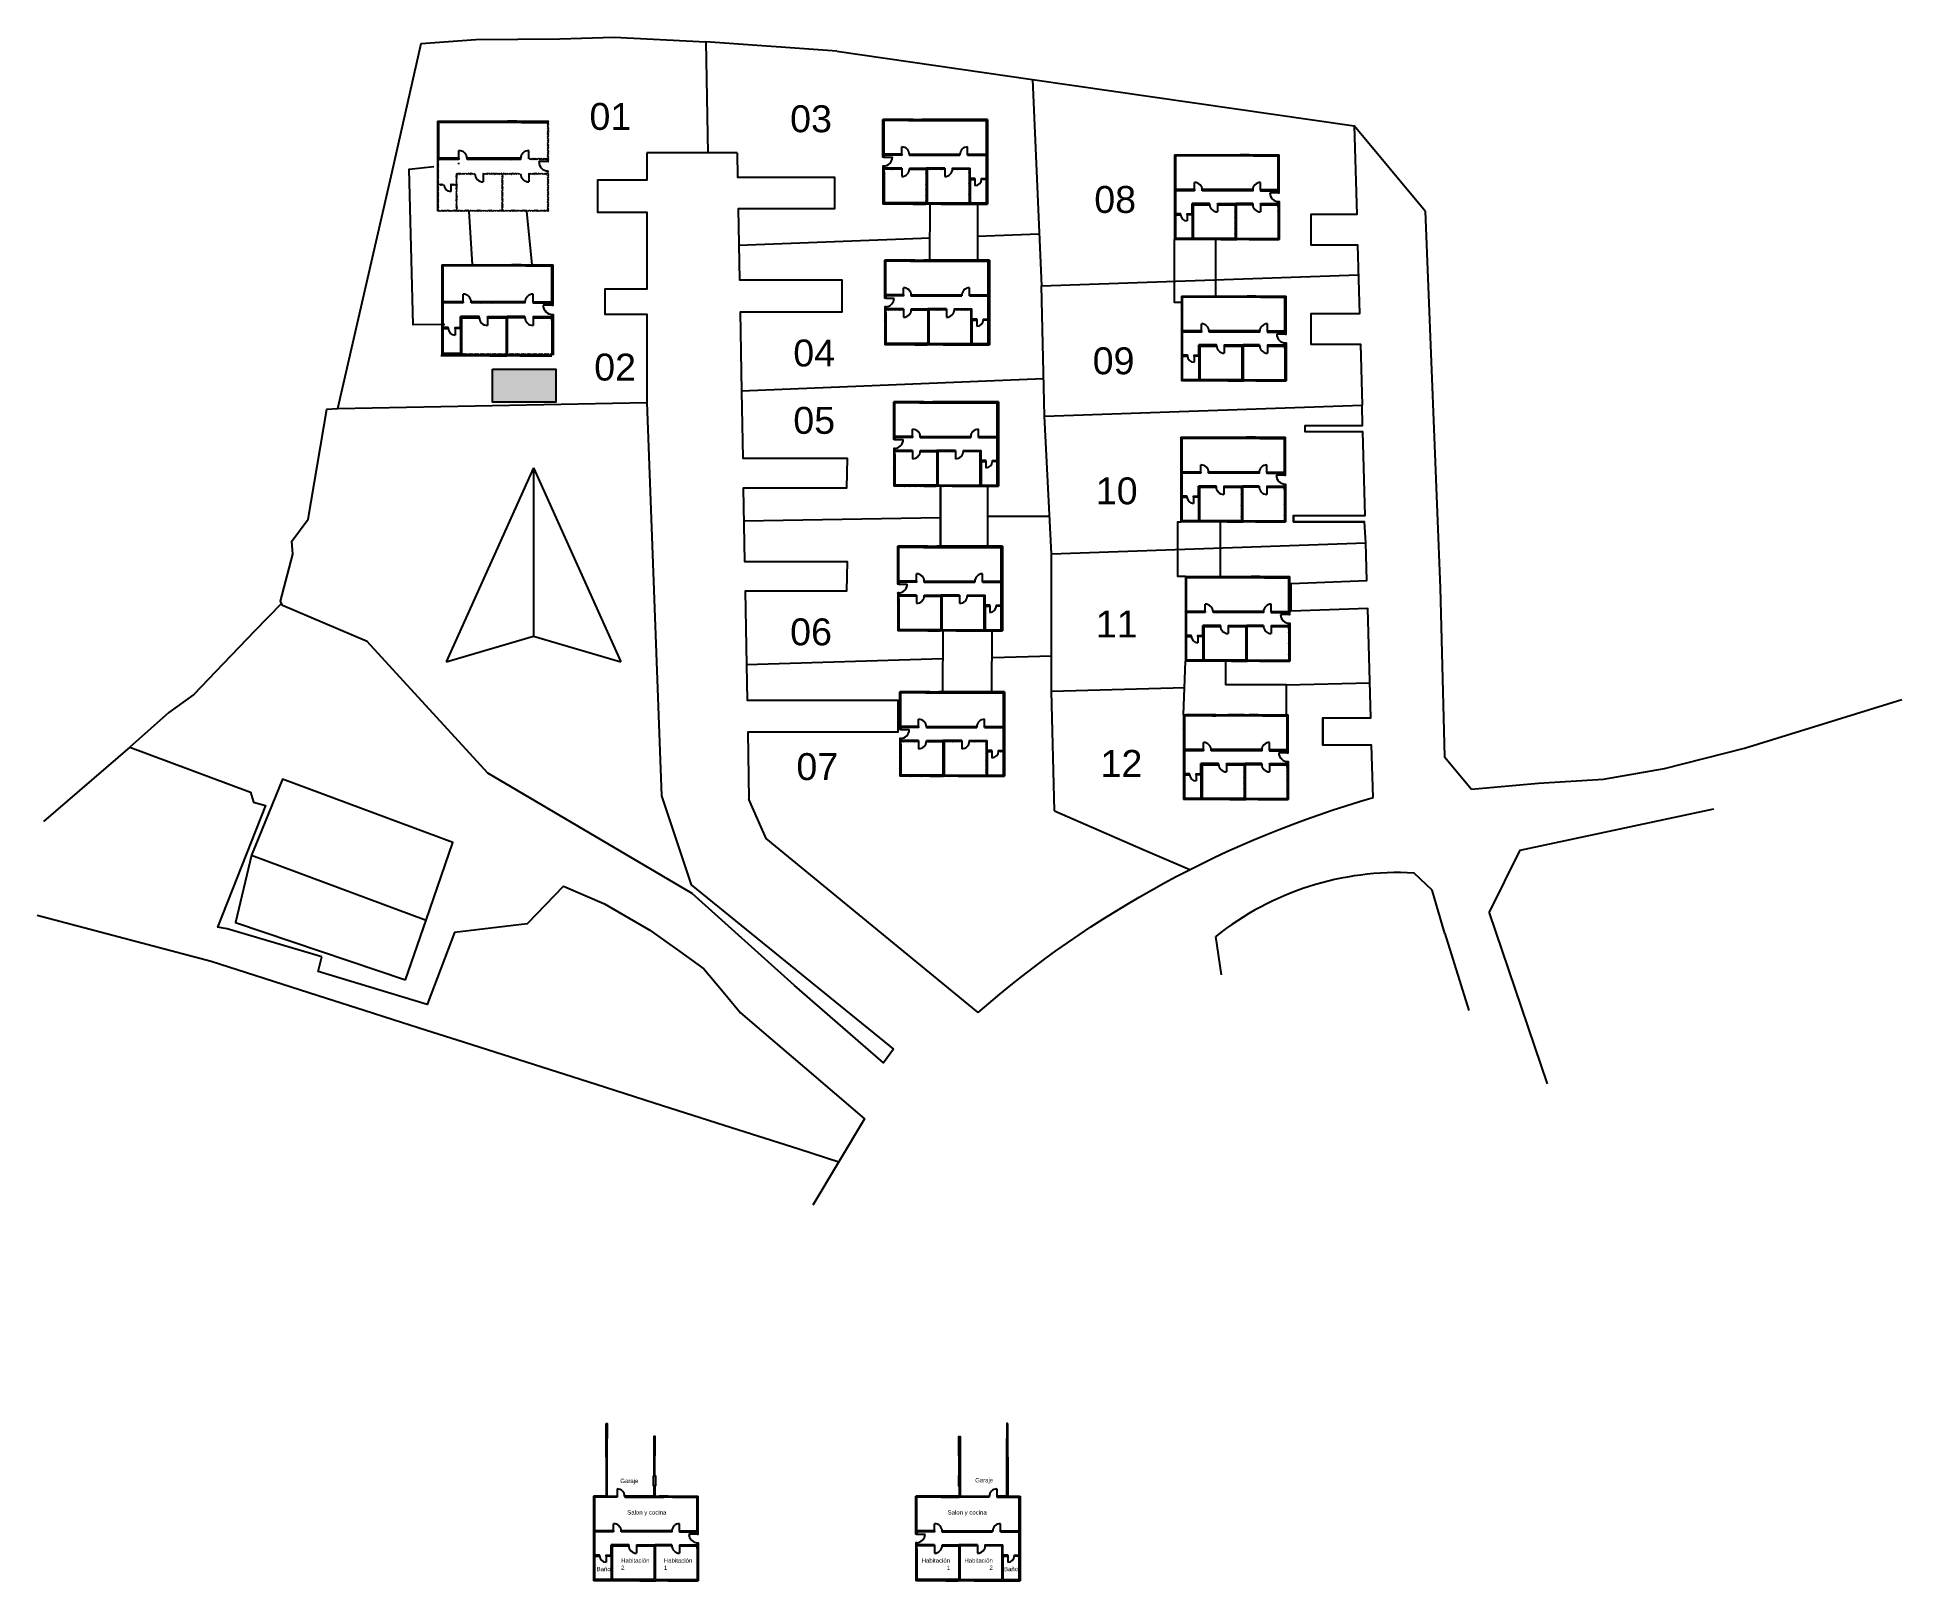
# Model space of a CAD drawing. Header units: millimetres. Extents: x 99882 to 273093, y 9627 to 152991.
import ezdxf

# ---------------------------------------------------------------- set-up
doc = ezdxf.new("R2010")
doc.units = ezdxf.units.MM
doc.styles.get("Standard").update_dxf_attribs({"font": 'arial.ttf'})
pattern_1 = [(45, (-140448, 56915), (-7071.07, 7071.07), []), (45, (-139723, 56915), (-7071.07, 7071.07), []), (45, (-138998, 56915), (-7071.07, 7071.07), [])]
pattern_2 = [(45, (-140495, 43808), (-7071.07, 7071.07), []), (45, (-139770, 43808), (-7071.07, 7071.07), []), (45, (-139045, 43808), (-7071.07, 7071.07), [])]
pattern_3 = [(45, (-140253, 18025), (-7071.07, 7071.07), []), (45, (-139528, 18025), (-7071.07, 7071.07), []), (45, (-138803, 18025), (-7071.07, 7071.07), [])]
pattern_4 = [(45, (-140089, 30868), (-7071.07, 7071.07), []), (45, (-139364, 30868), (-7071.07, 7071.07), []), (45, (-138639, 30868), (-7071.07, 7071.07), [])]
pattern_5 = [(45, (-141086, 70041), (-7071.07, 7071.07), []), (45, (-140361, 70041), (-7071.07, 7071.07), []), (45, (-139636, 70041), (-7071.07, 7071.07), [])]
pattern_6 = [(45, (-231026, 55286), (-7517.2, 7517.2), []), (45, (-230255, 55286), (-7517.2, 7517.2), []), (45, (-229484, 55286), (-7517.2, 7517.2), [])]
pattern_7 = [(45, (-174852, -54544), (-7071.07, 7071.07), []), (45, (-174127, -54544), (-7071.07, 7071.07), []), (45, (-173402, -54544), (-7071.07, 7071.07), [])]
pattern_8 = [(45, (-176324, 20178), (-7071.07, 7071.07), []), (45, (-175599, 20178), (-7071.07, 7071.07), []), (45, (-174874, 20178), (-7071.07, 7071.07), [])]
pattern_9 = [(45, (-176516, 33684), (-7071.07, 7071.07), []), (45, (-175791, 33684), (-7071.07, 7071.07), []), (45, (-175066, 33684), (-7071.07, 7071.07), [])]
pattern_10 = [(45, (-177726, 60263), (-7071.07, 7071.07), []), (45, (-177001, 60263), (-7071.07, 7071.07), []), (45, (-176276, 60263), (-7071.07, 7071.07), [])]
pattern_11 = [(45, (-177896, 73332), (-7071.07, 7071.07), []), (45, (-177171, 73332), (-7071.07, 7071.07), []), (45, (-176446, 73332), (-7071.07, 7071.07), [])]
pattern_12 = [(45, (-176889, 47118), (-7071.07, 7071.07), []), (45, (-176164, 47118), (-7071.07, 7071.07), []), (45, (-175439, 47118), (-7071.07, 7071.07), [])]
pattern_13 = [(45, (-231424, 68617), (-7517.2, 7517.2), []), (45, (-230653, 68617), (-7517.2, 7517.2), []), (45, (-229883, 68617), (-7517.2, 7517.2), [])]
pattern_14 = [(45, (-214488, -54544), (-7071.07, 7071.07), []), (45, (-213763, -54544), (-7071.07, 7071.07), []), (45, (-213038, -54544), (-7071.07, 7071.07), [])]

msp = doc.modelspace()

# ---------------------------------------------------------------- texts
for s, width, insert, char_height, attachment_point in [('01', 2487.61, (151183, 146890), 2500, 1), ('03', 2487.61, (169824, 146672), 2500, 1), ('08', 2487.61, (198078, 139177), 2500, 1), ('04', 2487.61, (170116, 124916), 2500, 1), ('02', 2487.61, (151620, 123607), 2500, 1), ('09', 2487.61, (197933, 124189), 2500, 1), ('05', 2487.61, (170116, 118659), 2500, 1), ('10', 2487.61, (198224, 112110), 2500, 1), ('06', 2487.61, (169824, 99013), 2500, 1), ('11', 2487.61, (198224, 99741), 2500, 1), ('12', 2487.61, (198661, 86790), 2500, 1), ('07', 2487.61, (170407, 86498), 2500, 1), ('Garaje', 5012.35, (155720, 19098), 400, 3), ('Garaje', 5012.35, (188692, 19162), 400, 3), ('Salon y cocina', 5012.35, (158324, 16176), 400, 3), ('Salon y cocina', 5012.35, (184454, 16176), 400, 1), ('Baño', 971.05, (151846, 10913), 400, 1), ('Habitación 2', 971.05, (154123, 11702), 400, 1), ('Habitación 1', 971.05, (158094, 11702), 400, 1), ('Habitación 1', 971.05, (184683, 11702), 400, 3), ('Habitación 2', 971.05, (188655, 11702), 400, 3), ('Baño', 971.05, (190999, 10913), 400, 3)]:
    msp.add_mtext_dynamic_manual_height_columns(s, width=width, gutter_width=12500, heights=[0], dxfattribs=dict(insert=insert, char_height=char_height, attachment_point=attachment_point))

# ---------------------------------------------------------------- hatches: boundary and pattern name
h = msp.add_hatch()
h.set_pattern_fill('JIS_RC_10', color=256, scale=1063.090922)
h.set_pattern_definition(pattern_13)
h.paths.add_polyline_path([(147403, 145189), (144431, 145189), (143560, 145189), (137076, 145189), (137076, 136838), (141646, 136838), (143219, 136838), (144431, 136838), (144771, 136838), (147403, 136838), (147403, 140577), (147297, 140577), (147297, 140375), (145553, 140375), (145553, 140269), (147297, 140269), (147297, 140012), (147297, 136944), (143151, 136944), (143151, 140269), (144788, 140269), (144788, 140375), (143151, 140375), (141301, 140375), (141301, 140269), (143044, 140269), (143044, 136944), (138898, 136944), (138898, 140269), (140535, 140269), (140535, 140375), (138792, 140375), (138792, 139374), (138317, 139374), (138317, 139267), (138792, 139267), (138792, 136944), (137182, 136944), (137182, 139267), (137658, 139267), (137658, 139374), (137182, 139374), (137182, 141651), (139041, 141651), (139041, 141757), (137182, 141757), (137182, 145082), (143113, 145082), (144878, 145082), (147297, 145082), (147297, 141757), (145553, 141757), (145553, 141704), (145553, 141651), (147297, 141651), (147297, 141449), (147350, 141449), (147403, 141449)])
h = msp.add_hatch()
h.set_pattern_fill('JIS_RC_10', color=256, scale=1063.090922)
h.set_pattern_definition(pattern_13)
h.paths.add_polyline_path([(147403, 145189), (144431, 145189), (143560, 145189), (137076, 145189), (137076, 136838), (141646, 136838), (143219, 136838), (144431, 136838), (144771, 136838), (147403, 136838), (147403, 140577), (147297, 140577), (147297, 140375), (145553, 140375), (145553, 140269), (147297, 140269), (147297, 140012), (147297, 136944), (143151, 136944), (143151, 140269), (144788, 140269), (144788, 140375), (143151, 140375), (141301, 140375), (141301, 140269), (143044, 140269), (143044, 136944), (138898, 136944), (138898, 140269), (140535, 140269), (140535, 140375), (138792, 140375), (138792, 139374), (138317, 139374), (138317, 139267), (138792, 139267), (138792, 136944), (137182, 136944), (137182, 139267), (137658, 139267), (137658, 139374), (137182, 139374), (137182, 141651), (139041, 141651), (139041, 141757), (137182, 141757), (137182, 145082), (143113, 145082), (144878, 145082), (147297, 145082), (147297, 141757), (145553, 141757), (145553, 141704), (145553, 141651), (147297, 141651), (147297, 141449), (147350, 141449), (147403, 141449)])
h = msp.add_hatch()
h.set_pattern_fill('JIS_STN_1E', color=256, scale=127.570911)
h.set_pattern_definition([(45, (-231424.05, 68617.44), (-90.206256, 90.206256), []), (45, (-231334.11, 68617.44), (-90.206256, 90.206256), [127.57091, -63.785455])])
h.paths.add_polyline_path([(147403, 145189), (144431, 145189), (143560, 145189), (137076, 145189), (137076, 136838), (141646, 136838), (143219, 136838), (144431, 136838), (144771, 136838), (147403, 136838), (147403, 140577), (147297, 140577), (147297, 140375), (145553, 140375), (145553, 140269), (147297, 140269), (147297, 140012), (147297, 136944), (143151, 136944), (143151, 140269), (144788, 140269), (144788, 140375), (143151, 140375), (141301, 140375), (141301, 140269), (143044, 140269), (143044, 136944), (138898, 136944), (138898, 140269), (140535, 140269), (140535, 140375), (138792, 140375), (138792, 139374), (138317, 139374), (138317, 139267), (138792, 139267), (138792, 136944), (137182, 136944), (137182, 139267), (137658, 139267), (137658, 139374), (137182, 139374), (137182, 141651), (139041, 141651), (139041, 141757), (137182, 141757), (137182, 145082), (143113, 145082), (144878, 145082), (147297, 145082), (147297, 141757), (145553, 141757), (145553, 141704), (145553, 141651), (147297, 141651), (147297, 141449), (147350, 141449), (147403, 141449)])
h.paths.add_polyline_path([(144788, 141757), (139806, 141757), (139806, 141651), (144788, 141651)], flags=17)
h = msp.add_hatch()
h.set_pattern_fill('JIS_RC_10', color=256, scale=1000)
h.set_pattern_definition(pattern_11)
h.paths.add_polyline_path([(178449, 145359), (181245, 145359), (182065, 145359), (188163, 145359), (188163, 137503), (183865, 137503), (182385, 137503), (181245, 137503), (180925, 137503), (178449, 137503), (178449, 141021), (178549, 141021), (178549, 140831), (180189, 140831), (180189, 140731), (178549, 140731), (178549, 140489), (178549, 137603), (182449, 137603), (182449, 140731), (180909, 140731), (180909, 140831), (182449, 140831), (184189, 140831), (184189, 140731), (182549, 140731), (182549, 137603), (186449, 137603), (186449, 140731), (184909, 140731), (184909, 140831), (186549, 140831), (186549, 139889), (186996, 139889), (186996, 139789), (186549, 139789), (186549, 137603), (188063, 137603), (188063, 139789), (187616, 139789), (187616, 139889), (188063, 139889), (188063, 142031), (186315, 142031), (186315, 142131), (188063, 142131), (188063, 145259), (182485, 145259), (180825, 145259), (178549, 145259), (178549, 142131), (180189, 142131), (180189, 142081), (180189, 142031), (178549, 142031), (178549, 141841), (178499, 141841), (178449, 141841)])
h = msp.add_hatch()
h.set_pattern_fill('JIS_RC_10', color=256, scale=1000)
h.set_pattern_definition(pattern_11)
h.paths.add_polyline_path([(178449, 145359), (181245, 145359), (182065, 145359), (188163, 145359), (188163, 137503), (183865, 137503), (182385, 137503), (181245, 137503), (180925, 137503), (178449, 137503), (178449, 141021), (178549, 141021), (178549, 140831), (180189, 140831), (180189, 140731), (178549, 140731), (178549, 140489), (178549, 137603), (182449, 137603), (182449, 140731), (180909, 140731), (180909, 140831), (182449, 140831), (184189, 140831), (184189, 140731), (182549, 140731), (182549, 137603), (186449, 137603), (186449, 140731), (184909, 140731), (184909, 140831), (186549, 140831), (186549, 139889), (186996, 139889), (186996, 139789), (186549, 139789), (186549, 137603), (188063, 137603), (188063, 139789), (187616, 139789), (187616, 139889), (188063, 139889), (188063, 142031), (186315, 142031), (186315, 142131), (188063, 142131), (188063, 145259), (182485, 145259), (180825, 145259), (178549, 145259), (178549, 142131), (180189, 142131), (180189, 142081), (180189, 142031), (178549, 142031), (178549, 141841), (178499, 141841), (178449, 141841)])
h = msp.add_hatch()
h.set_pattern_fill('JIS_STN_1E', color=256, scale=120)
h.set_pattern_definition([(45, (-177895.51, 73331.81), (-84.852814, 84.852814), []), (45, (-177810.91, 73331.81), (-84.852814, 84.852814), [120, -60])])
h.paths.add_polyline_path([(178449, 145359), (181245, 145359), (182065, 145359), (188163, 145359), (188163, 137503), (183865, 137503), (182385, 137503), (181245, 137503), (180925, 137503), (178449, 137503), (178449, 141021), (178549, 141021), (178549, 140831), (180189, 140831), (180189, 140731), (178549, 140731), (178549, 140489), (178549, 137603), (182449, 137603), (182449, 140731), (180909, 140731), (180909, 140831), (182449, 140831), (184189, 140831), (184189, 140731), (182549, 140731), (182549, 137603), (186449, 137603), (186449, 140731), (184909, 140731), (184909, 140831), (186549, 140831), (186549, 139889), (186996, 139889), (186996, 139789), (186549, 139789), (186549, 137603), (188063, 137603), (188063, 139789), (187616, 139789), (187616, 139889), (188063, 139889), (188063, 142031), (186315, 142031), (186315, 142131), (188063, 142131), (188063, 145259), (182485, 145259), (180825, 145259), (178549, 145259), (178549, 142131), (180189, 142131), (180189, 142081), (180189, 142031), (178549, 142031), (178549, 141841), (178499, 141841), (178449, 141841)])
h.paths.add_polyline_path([(180909, 142131), (185595, 142131), (185595, 142031), (180909, 142031)], flags=17)
h = msp.add_hatch()
h.set_pattern_fill('JIS_RC_10', color=256, scale=1000)
h.set_pattern_definition(pattern_5)
h.paths.add_polyline_path([(215259, 142068), (212464, 142068), (211644, 142068), (205545, 142068), (205545, 134212), (209844, 134212), (211324, 134212), (212464, 134212), (212784, 134212), (215259, 134212), (215259, 137730), (215159, 137730), (215159, 137540), (213519, 137540), (213519, 137440), (215159, 137440), (215159, 137198), (215159, 134312), (211259, 134312), (211259, 137440), (212799, 137440), (212799, 137540), (211259, 137540), (209519, 137540), (209519, 137440), (211159, 137440), (211159, 134312), (207259, 134312), (207259, 137440), (208799, 137440), (208799, 137540), (207159, 137540), (207159, 136598), (206712, 136598), (206712, 136498), (207159, 136498), (207159, 134312), (205645, 134312), (205645, 136498), (206092, 136498), (206092, 136598), (205645, 136598), (205645, 138740), (207393, 138740), (207393, 138840), (205645, 138840), (205645, 141968), (211224, 141968), (212884, 141968), (215159, 141968), (215159, 138840), (213519, 138840), (213519, 138790), (213519, 138740), (215159, 138740), (215159, 138550), (215209, 138550), (215259, 138550)])
h = msp.add_hatch()
h.set_pattern_fill('JIS_RC_10', color=256, scale=1000)
h.set_pattern_definition(pattern_5)
h.paths.add_polyline_path([(215259, 142068), (212464, 142068), (211644, 142068), (205545, 142068), (205545, 134212), (209844, 134212), (211324, 134212), (212464, 134212), (212784, 134212), (215259, 134212), (215259, 137730), (215159, 137730), (215159, 137540), (213519, 137540), (213519, 137440), (215159, 137440), (215159, 137198), (215159, 134312), (211259, 134312), (211259, 137440), (212799, 137440), (212799, 137540), (211259, 137540), (209519, 137540), (209519, 137440), (211159, 137440), (211159, 134312), (207259, 134312), (207259, 137440), (208799, 137440), (208799, 137540), (207159, 137540), (207159, 136598), (206712, 136598), (206712, 136498), (207159, 136498), (207159, 134312), (205645, 134312), (205645, 136498), (206092, 136498), (206092, 136598), (205645, 136598), (205645, 138740), (207393, 138740), (207393, 138840), (205645, 138840), (205645, 141968), (211224, 141968), (212884, 141968), (215159, 141968), (215159, 138840), (213519, 138840), (213519, 138790), (213519, 138740), (215159, 138740), (215159, 138550), (215209, 138550), (215259, 138550)])
h = msp.add_hatch()
h.set_pattern_fill('JIS_STN_1E', color=256, scale=120)
h.set_pattern_definition([(45, (-141085.78, 70040.51), (-84.852814, 84.852814), []), (45, (-141001.18, 70040.51), (-84.852814, 84.852814), [120, -60])])
h.paths.add_polyline_path([(215259, 142068), (212464, 142068), (211644, 142068), (205545, 142068), (205545, 134212), (209844, 134212), (211324, 134212), (212464, 134212), (212784, 134212), (215259, 134212), (215259, 137730), (215159, 137730), (215159, 137540), (213519, 137540), (213519, 137440), (215159, 137440), (215159, 137198), (215159, 134312), (211259, 134312), (211259, 137440), (212799, 137440), (212799, 137540), (211259, 137540), (209519, 137540), (209519, 137440), (211159, 137440), (211159, 134312), (207259, 134312), (207259, 137440), (208799, 137440), (208799, 137540), (207159, 137540), (207159, 136598), (206712, 136598), (206712, 136498), (207159, 136498), (207159, 134312), (205645, 134312), (205645, 136498), (206092, 136498), (206092, 136598), (205645, 136598), (205645, 138740), (207393, 138740), (207393, 138840), (205645, 138840), (205645, 141968), (211224, 141968), (212884, 141968), (215159, 141968), (215159, 138840), (213519, 138840), (213519, 138790), (213519, 138740), (215159, 138740), (215159, 138550), (215209, 138550), (215259, 138550)])
h.paths.add_polyline_path([(212799, 138840), (208113, 138840), (208113, 138740), (212799, 138740)], flags=17)
h = msp.add_hatch()
h.set_pattern_fill('JIS_RC_10', color=256, scale=1063.090922)
h.set_pattern_definition(pattern_6)
h.paths.add_polyline_path([(147801, 131857), (144829, 131857), (143958, 131857), (137474, 131857), (137474, 123506), (142044, 123506), (143617, 123506), (144829, 123506), (145170, 123506), (147801, 123506), (147801, 127246), (147695, 127246), (147695, 127044), (145951, 127044), (145951, 126938), (147695, 126938), (147695, 126680), (147695, 123612), (143549, 123612), (143549, 126938), (145186, 126938), (145186, 127044), (143549, 127044), (141699, 127044), (141699, 126938), (143442, 126938), (143442, 123612), (139296, 123612), (139296, 126938), (140934, 126938), (140934, 127044), (139190, 127044), (139190, 126042), (138715, 126042), (138715, 125936), (139190, 125936), (139190, 123612), (137580, 123612), (137580, 125936), (138056, 125936), (138056, 126042), (137580, 126042), (137580, 128320), (139439, 128320), (139439, 128426), (137580, 128426), (137580, 131751), (143511, 131751), (145276, 131751), (147695, 131751), (147695, 128426), (145951, 128426), (145951, 128373), (145951, 128320), (147695, 128320), (147695, 128118), (147748, 128118), (147801, 128118)])
h = msp.add_hatch()
h.set_pattern_fill('JIS_RC_10', color=256, scale=1063.090922)
h.set_pattern_definition(pattern_6)
h.paths.add_polyline_path([(147801, 131857), (144829, 131857), (143958, 131857), (137474, 131857), (137474, 123506), (142044, 123506), (143617, 123506), (144829, 123506), (145170, 123506), (147801, 123506), (147801, 127246), (147695, 127246), (147695, 127044), (145951, 127044), (145951, 126938), (147695, 126938), (147695, 126680), (147695, 123612), (143549, 123612), (143549, 126938), (145186, 126938), (145186, 127044), (143549, 127044), (141699, 127044), (141699, 126938), (143442, 126938), (143442, 123612), (139296, 123612), (139296, 126938), (140934, 126938), (140934, 127044), (139190, 127044), (139190, 126042), (138715, 126042), (138715, 125936), (139190, 125936), (139190, 123612), (137580, 123612), (137580, 125936), (138056, 125936), (138056, 126042), (137580, 126042), (137580, 128320), (139439, 128320), (139439, 128426), (137580, 128426), (137580, 131751), (143511, 131751), (145276, 131751), (147695, 131751), (147695, 128426), (145951, 128426), (145951, 128373), (145951, 128320), (147695, 128320), (147695, 128118), (147748, 128118), (147801, 128118)])
h = msp.add_hatch()
h.set_pattern_fill('JIS_STN_1E', color=256, scale=127.570911)
h.set_pattern_definition([(45, (-231025.9, 55285.88), (-90.206256, 90.206256), []), (45, (-230935.96, 55285.88), (-90.206256, 90.206256), [127.57091, -63.785455])])
h.paths.add_polyline_path([(147801, 131857), (144829, 131857), (143958, 131857), (137474, 131857), (137474, 123506), (142044, 123506), (143617, 123506), (144829, 123506), (145170, 123506), (147801, 123506), (147801, 127246), (147695, 127246), (147695, 127044), (145951, 127044), (145951, 126938), (147695, 126938), (147695, 126680), (147695, 123612), (143549, 123612), (143549, 126938), (145186, 126938), (145186, 127044), (143549, 127044), (141699, 127044), (141699, 126938), (143442, 126938), (143442, 123612), (139296, 123612), (139296, 126938), (140934, 126938), (140934, 127044), (139190, 127044), (139190, 126042), (138715, 126042), (138715, 125936), (139190, 125936), (139190, 123612), (137580, 123612), (137580, 125936), (138056, 125936), (138056, 126042), (137580, 126042), (137580, 128320), (139439, 128320), (139439, 128426), (137580, 128426), (137580, 131751), (143511, 131751), (145276, 131751), (147695, 131751), (147695, 128426), (145951, 128426), (145951, 128373), (145951, 128320), (147695, 128320), (147695, 128118), (147748, 128118), (147801, 128118)])
h.paths.add_polyline_path([(145186, 128426), (140204, 128426), (140204, 128320), (145186, 128320)], flags=17)
h = msp.add_hatch()
h.set_pattern_fill('JIS_RC_10', color=256, scale=1000)
h.set_pattern_definition(pattern_10)
h.paths.add_polyline_path([(178619, 132291), (181414, 132291), (182234, 132291), (188333, 132291), (188333, 124435), (184035, 124435), (182554, 124435), (181414, 124435), (181094, 124435), (178619, 124435), (178619, 127953), (178719, 127953), (178719, 127763), (180359, 127763), (180359, 127663), (178719, 127663), (178719, 127421), (178719, 124535), (182619, 124535), (182619, 127663), (181079, 127663), (181079, 127763), (182619, 127763), (184359, 127763), (184359, 127663), (182719, 127663), (182719, 124535), (186619, 124535), (186619, 127663), (185079, 127663), (185079, 127763), (186719, 127763), (186719, 126821), (187166, 126821), (187166, 126721), (186719, 126721), (186719, 124535), (188233, 124535), (188233, 126721), (187786, 126721), (187786, 126821), (188233, 126821), (188233, 128963), (186485, 128963), (186485, 129063), (188233, 129063), (188233, 132191), (182654, 132191), (180994, 132191), (178719, 132191), (178719, 129063), (180359, 129063), (180359, 129013), (180359, 128963), (178719, 128963), (178719, 128773), (178669, 128773), (178619, 128773)])
h = msp.add_hatch()
h.set_pattern_fill('JIS_RC_10', color=256, scale=1000)
h.set_pattern_definition(pattern_10)
h.paths.add_polyline_path([(178619, 132291), (181414, 132291), (182234, 132291), (188333, 132291), (188333, 124435), (184035, 124435), (182554, 124435), (181414, 124435), (181094, 124435), (178619, 124435), (178619, 127953), (178719, 127953), (178719, 127763), (180359, 127763), (180359, 127663), (178719, 127663), (178719, 127421), (178719, 124535), (182619, 124535), (182619, 127663), (181079, 127663), (181079, 127763), (182619, 127763), (184359, 127763), (184359, 127663), (182719, 127663), (182719, 124535), (186619, 124535), (186619, 127663), (185079, 127663), (185079, 127763), (186719, 127763), (186719, 126821), (187166, 126821), (187166, 126721), (186719, 126721), (186719, 124535), (188233, 124535), (188233, 126721), (187786, 126721), (187786, 126821), (188233, 126821), (188233, 128963), (186485, 128963), (186485, 129063), (188233, 129063), (188233, 132191), (182654, 132191), (180994, 132191), (178719, 132191), (178719, 129063), (180359, 129063), (180359, 129013), (180359, 128963), (178719, 128963), (178719, 128773), (178669, 128773), (178619, 128773)])
h = msp.add_hatch()
h.set_pattern_fill('JIS_STN_1E', color=256, scale=120)
h.set_pattern_definition([(45, (-177725.75, 60263.48), (-84.852814, 84.852814), []), (45, (-177641.15, 60263.48), (-84.852814, 84.852814), [120, -60])])
h.paths.add_polyline_path([(178619, 132291), (181414, 132291), (182234, 132291), (188333, 132291), (188333, 124435), (184035, 124435), (182554, 124435), (181414, 124435), (181094, 124435), (178619, 124435), (178619, 127953), (178719, 127953), (178719, 127763), (180359, 127763), (180359, 127663), (178719, 127663), (178719, 127421), (178719, 124535), (182619, 124535), (182619, 127663), (181079, 127663), (181079, 127763), (182619, 127763), (184359, 127763), (184359, 127663), (182719, 127663), (182719, 124535), (186619, 124535), (186619, 127663), (185079, 127663), (185079, 127763), (186719, 127763), (186719, 126821), (187166, 126821), (187166, 126721), (186719, 126721), (186719, 124535), (188233, 124535), (188233, 126721), (187786, 126721), (187786, 126821), (188233, 126821), (188233, 128963), (186485, 128963), (186485, 129063), (188233, 129063), (188233, 132191), (182654, 132191), (180994, 132191), (178719, 132191), (178719, 129063), (180359, 129063), (180359, 129013), (180359, 128963), (178719, 128963), (178719, 128773), (178669, 128773), (178619, 128773)])
h.paths.add_polyline_path([(181079, 129063), (185765, 129063), (185765, 128963), (181079, 128963)], flags=17)
h = msp.add_hatch()
h.set_pattern_fill('JIS_RC_10', color=256, scale=1000)
h.set_pattern_definition(pattern_1)
h.paths.add_polyline_path([(215897, 128942), (213101, 128942), (212281, 128942), (206183, 128942), (206183, 121086), (210481, 121086), (211961, 121086), (213101, 121086), (213421, 121086), (215897, 121086), (215897, 124604), (215797, 124604), (215797, 124414), (214157, 124414), (214157, 124314), (215797, 124314), (215797, 124072), (215797, 121186), (211897, 121186), (211897, 124314), (213437, 124314), (213437, 124414), (211897, 124414), (210157, 124414), (210157, 124314), (211797, 124314), (211797, 121186), (207897, 121186), (207897, 124314), (209437, 124314), (209437, 124414), (207797, 124414), (207797, 123472), (207350, 123472), (207350, 123372), (207797, 123372), (207797, 121186), (206283, 121186), (206283, 123372), (206730, 123372), (206730, 123472), (206283, 123472), (206283, 125614), (208031, 125614), (208031, 125714), (206283, 125714), (206283, 128842), (211861, 128842), (213521, 128842), (215797, 128842), (215797, 125714), (214157, 125714), (214157, 125664), (214157, 125614), (215797, 125614), (215797, 125424), (215847, 125424), (215897, 125424)])
h = msp.add_hatch()
h.set_pattern_fill('JIS_RC_10', color=256, scale=1000)
h.set_pattern_definition(pattern_1)
h.paths.add_polyline_path([(215897, 128942), (213101, 128942), (212281, 128942), (206183, 128942), (206183, 121086), (210481, 121086), (211961, 121086), (213101, 121086), (213421, 121086), (215897, 121086), (215897, 124604), (215797, 124604), (215797, 124414), (214157, 124414), (214157, 124314), (215797, 124314), (215797, 124072), (215797, 121186), (211897, 121186), (211897, 124314), (213437, 124314), (213437, 124414), (211897, 124414), (210157, 124414), (210157, 124314), (211797, 124314), (211797, 121186), (207897, 121186), (207897, 124314), (209437, 124314), (209437, 124414), (207797, 124414), (207797, 123472), (207350, 123472), (207350, 123372), (207797, 123372), (207797, 121186), (206283, 121186), (206283, 123372), (206730, 123372), (206730, 123472), (206283, 123472), (206283, 125614), (208031, 125614), (208031, 125714), (206283, 125714), (206283, 128842), (211861, 128842), (213521, 128842), (215797, 128842), (215797, 125714), (214157, 125714), (214157, 125664), (214157, 125614), (215797, 125614), (215797, 125424), (215847, 125424), (215897, 125424)])
h = msp.add_hatch()
h.set_pattern_fill('JIS_STN_1E', color=256, scale=120)
h.set_pattern_definition([(45, (-140448.06, 56914.91), (-84.852814, 84.852814), []), (45, (-140363.46, 56914.91), (-84.852814, 84.852814), [120, -60])])
h.paths.add_polyline_path([(215897, 128942), (213101, 128942), (212281, 128942), (206183, 128942), (206183, 121086), (210481, 121086), (211961, 121086), (213101, 121086), (213421, 121086), (215897, 121086), (215897, 124604), (215797, 124604), (215797, 124414), (214157, 124414), (214157, 124314), (215797, 124314), (215797, 124072), (215797, 121186), (211897, 121186), (211897, 124314), (213437, 124314), (213437, 124414), (211897, 124414), (210157, 124414), (210157, 124314), (211797, 124314), (211797, 121186), (207897, 121186), (207897, 124314), (209437, 124314), (209437, 124414), (207797, 124414), (207797, 123472), (207350, 123472), (207350, 123372), (207797, 123372), (207797, 121186), (206283, 121186), (206283, 123372), (206730, 123372), (206730, 123472), (206283, 123472), (206283, 125614), (208031, 125614), (208031, 125714), (206283, 125714), (206283, 128842), (211861, 128842), (213521, 128842), (215797, 128842), (215797, 125714), (214157, 125714), (214157, 125664), (214157, 125614), (215797, 125614), (215797, 125424), (215847, 125424), (215897, 125424)])
h.paths.add_polyline_path([(213437, 125714), (208751, 125714), (208751, 125614), (213437, 125614)], flags=17)
at = {"true_color": 0x7aafdf}
h = msp.add_hatch(color=143, dxfattribs=at)
h.dxf.hatch_style = 1
h.paths.add_polyline_path([(142169, 122153), (142169, 119084), (148069, 119084), (148069, 122153)])
h = msp.add_hatch()
h.set_pattern_fill('JIS_RC_10', color=256, scale=1000)
h.set_pattern_definition(pattern_12)
h.paths.add_polyline_path([(179456, 119145), (182251, 119145), (183071, 119145), (189170, 119145), (189170, 111290), (184871, 111290), (183391, 111290), (182251, 111290), (181931, 111290), (179456, 111290), (179456, 114807), (179556, 114807), (179556, 114617), (181196, 114617), (181196, 114517), (179556, 114517), (179556, 114275), (179556, 111390), (183456, 111390), (183456, 114517), (181916, 114517), (181916, 114617), (183456, 114617), (185196, 114617), (185196, 114517), (183556, 114517), (183556, 111390), (187456, 111390), (187456, 114517), (185916, 114517), (185916, 114617), (187556, 114617), (187556, 113675), (188003, 113675), (188003, 113575), (187556, 113575), (187556, 111390), (189070, 111390), (189070, 113575), (188623, 113575), (188623, 113675), (189070, 113675), (189070, 115817), (187321, 115817), (187321, 115917), (189070, 115917), (189070, 119045), (183491, 119045), (181831, 119045), (179556, 119045), (179556, 115917), (181196, 115917), (181196, 115867), (181196, 115817), (179556, 115817), (179556, 115627), (179506, 115627), (179456, 115627)])
h = msp.add_hatch()
h.set_pattern_fill('JIS_RC_10', color=256, scale=1000)
h.set_pattern_definition(pattern_12)
h.paths.add_polyline_path([(179456, 119145), (182251, 119145), (183071, 119145), (189170, 119145), (189170, 111290), (184871, 111290), (183391, 111290), (182251, 111290), (181931, 111290), (179456, 111290), (179456, 114807), (179556, 114807), (179556, 114617), (181196, 114617), (181196, 114517), (179556, 114517), (179556, 114275), (179556, 111390), (183456, 111390), (183456, 114517), (181916, 114517), (181916, 114617), (183456, 114617), (185196, 114617), (185196, 114517), (183556, 114517), (183556, 111390), (187456, 111390), (187456, 114517), (185916, 114517), (185916, 114617), (187556, 114617), (187556, 113675), (188003, 113675), (188003, 113575), (187556, 113575), (187556, 111390), (189070, 111390), (189070, 113575), (188623, 113575), (188623, 113675), (189070, 113675), (189070, 115817), (187321, 115817), (187321, 115917), (189070, 115917), (189070, 119045), (183491, 119045), (181831, 119045), (179556, 119045), (179556, 115917), (181196, 115917), (181196, 115867), (181196, 115817), (179556, 115817), (179556, 115627), (179506, 115627), (179456, 115627)])
h = msp.add_hatch()
h.set_pattern_fill('JIS_STN_1E', color=256, scale=120)
h.set_pattern_definition([(45, (-176889.37, 47118.13), (-84.852814, 84.852814), []), (45, (-176804.77, 47118.13), (-84.852814, 84.852814), [120, -60])])
h.paths.add_polyline_path([(179456, 119145), (182251, 119145), (183071, 119145), (189170, 119145), (189170, 111290), (184871, 111290), (183391, 111290), (182251, 111290), (181931, 111290), (179456, 111290), (179456, 114807), (179556, 114807), (179556, 114617), (181196, 114617), (181196, 114517), (179556, 114517), (179556, 114275), (179556, 111390), (183456, 111390), (183456, 114517), (181916, 114517), (181916, 114617), (183456, 114617), (185196, 114617), (185196, 114517), (183556, 114517), (183556, 111390), (187456, 111390), (187456, 114517), (185916, 114517), (185916, 114617), (187556, 114617), (187556, 113675), (188003, 113675), (188003, 113575), (187556, 113575), (187556, 111390), (189070, 111390), (189070, 113575), (188623, 113575), (188623, 113675), (189070, 113675), (189070, 115817), (187321, 115817), (187321, 115917), (189070, 115917), (189070, 119045), (183491, 119045), (181831, 119045), (179556, 119045), (179556, 115917), (181196, 115917), (181196, 115867), (181196, 115817), (179556, 115817), (179556, 115627), (179506, 115627), (179456, 115627)])
h.paths.add_polyline_path([(181916, 115917), (186601, 115917), (186601, 115817), (181916, 115817)], flags=17)
h = msp.add_hatch()
h.set_pattern_fill('JIS_RC_10', color=256, scale=1000)
h.set_pattern_definition(pattern_2)
h.paths.add_polyline_path([(215850, 115835), (213055, 115835), (212235, 115835), (206136, 115835), (206136, 107980), (210434, 107980), (211915, 107980), (213055, 107980), (213375, 107980), (215850, 107980), (215850, 111497), (215750, 111497), (215750, 111307), (214110, 111307), (214110, 111207), (215750, 111207), (215750, 110965), (215750, 108080), (211850, 108080), (211850, 111207), (213390, 111207), (213390, 111307), (211850, 111307), (210110, 111307), (210110, 111207), (211750, 111207), (211750, 108080), (207850, 108080), (207850, 111207), (209390, 111207), (209390, 111307), (207750, 111307), (207750, 110365), (207303, 110365), (207303, 110265), (207750, 110265), (207750, 108080), (206236, 108080), (206236, 110265), (206683, 110265), (206683, 110365), (206236, 110365), (206236, 112507), (207984, 112507), (207984, 112607), (206236, 112607), (206236, 115735), (211815, 115735), (213475, 115735), (215750, 115735), (215750, 112607), (214110, 112607), (214110, 112557), (214110, 112507), (215750, 112507), (215750, 112317), (215800, 112317), (215850, 112317)])
h = msp.add_hatch()
h.set_pattern_fill('JIS_RC_10', color=256, scale=1000)
h.set_pattern_definition(pattern_2)
h.paths.add_polyline_path([(215850, 115835), (213055, 115835), (212235, 115835), (206136, 115835), (206136, 107980), (210434, 107980), (211915, 107980), (213055, 107980), (213375, 107980), (215850, 107980), (215850, 111497), (215750, 111497), (215750, 111307), (214110, 111307), (214110, 111207), (215750, 111207), (215750, 110965), (215750, 108080), (211850, 108080), (211850, 111207), (213390, 111207), (213390, 111307), (211850, 111307), (210110, 111307), (210110, 111207), (211750, 111207), (211750, 108080), (207850, 108080), (207850, 111207), (209390, 111207), (209390, 111307), (207750, 111307), (207750, 110365), (207303, 110365), (207303, 110265), (207750, 110265), (207750, 108080), (206236, 108080), (206236, 110265), (206683, 110265), (206683, 110365), (206236, 110365), (206236, 112507), (207984, 112507), (207984, 112607), (206236, 112607), (206236, 115735), (211815, 115735), (213475, 115735), (215750, 115735), (215750, 112607), (214110, 112607), (214110, 112557), (214110, 112507), (215750, 112507), (215750, 112317), (215800, 112317), (215850, 112317)])
h = msp.add_hatch()
h.set_pattern_fill('JIS_STN_1E', color=256, scale=120)
h.set_pattern_definition([(45, (-140495.01, 43807.92), (-84.852814, 84.852814), []), (45, (-140410.41, 43807.92), (-84.852814, 84.852814), [120, -60])])
h.paths.add_polyline_path([(215850, 115835), (213055, 115835), (212235, 115835), (206136, 115835), (206136, 107980), (210434, 107980), (211915, 107980), (213055, 107980), (213375, 107980), (215850, 107980), (215850, 111497), (215750, 111497), (215750, 111307), (214110, 111307), (214110, 111207), (215750, 111207), (215750, 110965), (215750, 108080), (211850, 108080), (211850, 111207), (213390, 111207), (213390, 111307), (211850, 111307), (210110, 111307), (210110, 111207), (211750, 111207), (211750, 108080), (207850, 108080), (207850, 111207), (209390, 111207), (209390, 111307), (207750, 111307), (207750, 110365), (207303, 110365), (207303, 110265), (207750, 110265), (207750, 108080), (206236, 108080), (206236, 110265), (206683, 110265), (206683, 110365), (206236, 110365), (206236, 112507), (207984, 112507), (207984, 112607), (206236, 112607), (206236, 115735), (211815, 115735), (213475, 115735), (215750, 115735), (215750, 112607), (214110, 112607), (214110, 112557), (214110, 112507), (215750, 112507), (215750, 112317), (215800, 112317), (215850, 112317)])
h.paths.add_polyline_path([(213390, 112607), (208704, 112607), (208704, 112507), (213390, 112507)], flags=17)
h = msp.add_hatch()
h.set_pattern_fill('JIS_RC_10', color=256, scale=1000)
h.set_pattern_definition(pattern_9)
h.paths.add_polyline_path([(179828, 105711), (182624, 105711), (183444, 105711), (189543, 105711), (189543, 97856), (185244, 97856), (183764, 97856), (182624, 97856), (182304, 97856), (179828, 97856), (179828, 101373), (179928, 101373), (179928, 101183), (181568, 101183), (181568, 101083), (179928, 101083), (179928, 100841), (179928, 97956), (183828, 97956), (183828, 101083), (182288, 101083), (182288, 101183), (183828, 101183), (185568, 101183), (185568, 101083), (183928, 101083), (183928, 97956), (187828, 97956), (187828, 101083), (186288, 101083), (186288, 101183), (187928, 101183), (187928, 100241), (188376, 100241), (188376, 100141), (187928, 100141), (187928, 97956), (189443, 97956), (189443, 100141), (188996, 100141), (188996, 100241), (189443, 100241), (189443, 102383), (187694, 102383), (187694, 102483), (189443, 102483), (189443, 105611), (183864, 105611), (182204, 105611), (179928, 105611), (179928, 102483), (181568, 102483), (181568, 102433), (181568, 102383), (179928, 102383), (179928, 102193), (179878, 102193), (179828, 102193)])
h = msp.add_hatch()
h.set_pattern_fill('JIS_RC_10', color=256, scale=1000)
h.set_pattern_definition(pattern_9)
h.paths.add_polyline_path([(179828, 105711), (182624, 105711), (183444, 105711), (189543, 105711), (189543, 97856), (185244, 97856), (183764, 97856), (182624, 97856), (182304, 97856), (179828, 97856), (179828, 101373), (179928, 101373), (179928, 101183), (181568, 101183), (181568, 101083), (179928, 101083), (179928, 100841), (179928, 97956), (183828, 97956), (183828, 101083), (182288, 101083), (182288, 101183), (183828, 101183), (185568, 101183), (185568, 101083), (183928, 101083), (183928, 97956), (187828, 97956), (187828, 101083), (186288, 101083), (186288, 101183), (187928, 101183), (187928, 100241), (188376, 100241), (188376, 100141), (187928, 100141), (187928, 97956), (189443, 97956), (189443, 100141), (188996, 100141), (188996, 100241), (189443, 100241), (189443, 102383), (187694, 102383), (187694, 102483), (189443, 102483), (189443, 105611), (183864, 105611), (182204, 105611), (179928, 105611), (179928, 102483), (181568, 102483), (181568, 102433), (181568, 102383), (179928, 102383), (179928, 102193), (179878, 102193), (179828, 102193)])
h = msp.add_hatch()
h.set_pattern_fill('JIS_STN_1E', color=256, scale=120)
h.set_pattern_definition([(45, (-176516.39, 33683.99), (-84.852814, 84.852814), []), (45, (-176431.79, 33683.99), (-84.852814, 84.852814), [120, -60])])
h.paths.add_polyline_path([(179828, 105711), (182624, 105711), (183444, 105711), (189543, 105711), (189543, 97856), (185244, 97856), (183764, 97856), (182624, 97856), (182304, 97856), (179828, 97856), (179828, 101373), (179928, 101373), (179928, 101183), (181568, 101183), (181568, 101083), (179928, 101083), (179928, 100841), (179928, 97956), (183828, 97956), (183828, 101083), (182288, 101083), (182288, 101183), (183828, 101183), (185568, 101183), (185568, 101083), (183928, 101083), (183928, 97956), (187828, 97956), (187828, 101083), (186288, 101083), (186288, 101183), (187928, 101183), (187928, 100241), (188376, 100241), (188376, 100141), (187928, 100141), (187928, 97956), (189443, 97956), (189443, 100141), (188996, 100141), (188996, 100241), (189443, 100241), (189443, 102383), (187694, 102383), (187694, 102483), (189443, 102483), (189443, 105611), (183864, 105611), (182204, 105611), (179928, 105611), (179928, 102483), (181568, 102483), (181568, 102433), (181568, 102383), (179928, 102383), (179928, 102193), (179878, 102193), (179828, 102193)])
h.paths.add_polyline_path([(182288, 102483), (186974, 102483), (186974, 102383), (182288, 102383)], flags=17)
h = msp.add_hatch()
h.set_pattern_fill('JIS_RC_10', color=256, scale=1000)
h.set_pattern_definition(pattern_4)
h.paths.add_polyline_path([(216255, 102895), (213460, 102895), (212640, 102895), (206541, 102895), (206541, 95040), (210840, 95040), (212320, 95040), (213460, 95040), (213780, 95040), (216255, 95040), (216255, 98557), (216155, 98557), (216155, 98367), (214515, 98367), (214515, 98267), (216155, 98267), (216155, 98025), (216155, 95140), (212255, 95140), (212255, 98267), (213795, 98267), (213795, 98367), (212255, 98367), (210515, 98367), (210515, 98267), (212155, 98267), (212155, 95140), (208255, 95140), (208255, 98267), (209795, 98267), (209795, 98367), (208155, 98367), (208155, 97425), (207708, 97425), (207708, 97325), (208155, 97325), (208155, 95140), (206641, 95140), (206641, 97325), (207088, 97325), (207088, 97425), (206641, 97425), (206641, 99567), (208390, 99567), (208390, 99667), (206641, 99667), (206641, 102795), (212220, 102795), (213880, 102795), (216155, 102795), (216155, 99667), (214515, 99667), (214515, 99617), (214515, 99567), (216155, 99567), (216155, 99377), (216205, 99377), (216255, 99377)])
h = msp.add_hatch()
h.set_pattern_fill('JIS_RC_10', color=256, scale=1000)
h.set_pattern_definition(pattern_4)
h.paths.add_polyline_path([(216255, 102895), (213460, 102895), (212640, 102895), (206541, 102895), (206541, 95040), (210840, 95040), (212320, 95040), (213460, 95040), (213780, 95040), (216255, 95040), (216255, 98557), (216155, 98557), (216155, 98367), (214515, 98367), (214515, 98267), (216155, 98267), (216155, 98025), (216155, 95140), (212255, 95140), (212255, 98267), (213795, 98267), (213795, 98367), (212255, 98367), (210515, 98367), (210515, 98267), (212155, 98267), (212155, 95140), (208255, 95140), (208255, 98267), (209795, 98267), (209795, 98367), (208155, 98367), (208155, 97425), (207708, 97425), (207708, 97325), (208155, 97325), (208155, 95140), (206641, 95140), (206641, 97325), (207088, 97325), (207088, 97425), (206641, 97425), (206641, 99567), (208390, 99567), (208390, 99667), (206641, 99667), (206641, 102795), (212220, 102795), (213880, 102795), (216155, 102795), (216155, 99667), (214515, 99667), (214515, 99617), (214515, 99567), (216155, 99567), (216155, 99377), (216205, 99377), (216255, 99377)])
h = msp.add_hatch()
h.set_pattern_fill('JIS_STN_1E', color=256, scale=120)
h.set_pattern_definition([(45, (-140089.44, 30868.1), (-84.852814, 84.852814), []), (45, (-140004.84, 30868.1), (-84.852814, 84.852814), [120, -60])])
h.paths.add_polyline_path([(216255, 102895), (213460, 102895), (212640, 102895), (206541, 102895), (206541, 95040), (210840, 95040), (212320, 95040), (213460, 95040), (213780, 95040), (216255, 95040), (216255, 98557), (216155, 98557), (216155, 98367), (214515, 98367), (214515, 98267), (216155, 98267), (216155, 98025), (216155, 95140), (212255, 95140), (212255, 98267), (213795, 98267), (213795, 98367), (212255, 98367), (210515, 98367), (210515, 98267), (212155, 98267), (212155, 95140), (208255, 95140), (208255, 98267), (209795, 98267), (209795, 98367), (208155, 98367), (208155, 97425), (207708, 97425), (207708, 97325), (208155, 97325), (208155, 95140), (206641, 95140), (206641, 97325), (207088, 97325), (207088, 97425), (206641, 97425), (206641, 99567), (208390, 99567), (208390, 99667), (206641, 99667), (206641, 102795), (212220, 102795), (213880, 102795), (216155, 102795), (216155, 99667), (214515, 99667), (214515, 99617), (214515, 99567), (216155, 99567), (216155, 99377), (216205, 99377), (216255, 99377)])
h.paths.add_polyline_path([(213795, 99667), (209110, 99667), (209110, 99567), (213795, 99567)], flags=17)
h = msp.add_hatch()
h.set_pattern_fill('JIS_RC_10', color=256, scale=1000)
h.set_pattern_definition(pattern_8)
h.paths.add_polyline_path([(180021, 92205), (182816, 92205), (183636, 92205), (189735, 92205), (189735, 84349), (185436, 84349), (183956, 84349), (182816, 84349), (182496, 84349), (180021, 84349), (180021, 87867), (180121, 87867), (180121, 87677), (181761, 87677), (181761, 87577), (180121, 87577), (180121, 87335), (180121, 84449), (184021, 84449), (184021, 87577), (182481, 87577), (182481, 87677), (184021, 87677), (185761, 87677), (185761, 87577), (184121, 87577), (184121, 84449), (188021, 84449), (188021, 87577), (186481, 87577), (186481, 87677), (188121, 87677), (188121, 86735), (188568, 86735), (188568, 86635), (188121, 86635), (188121, 84449), (189635, 84449), (189635, 86635), (189188, 86635), (189188, 86735), (189635, 86735), (189635, 88877), (187887, 88877), (187887, 88977), (189635, 88977), (189635, 92105), (184056, 92105), (182396, 92105), (180121, 92105), (180121, 88977), (181761, 88977), (181761, 88927), (181761, 88877), (180121, 88877), (180121, 88687), (180071, 88687), (180021, 88687)])
h = msp.add_hatch()
h.set_pattern_fill('JIS_RC_10', color=256, scale=1000)
h.set_pattern_definition(pattern_8)
h.paths.add_polyline_path([(180021, 92205), (182816, 92205), (183636, 92205), (189735, 92205), (189735, 84349), (185436, 84349), (183956, 84349), (182816, 84349), (182496, 84349), (180021, 84349), (180021, 87867), (180121, 87867), (180121, 87677), (181761, 87677), (181761, 87577), (180121, 87577), (180121, 87335), (180121, 84449), (184021, 84449), (184021, 87577), (182481, 87577), (182481, 87677), (184021, 87677), (185761, 87677), (185761, 87577), (184121, 87577), (184121, 84449), (188021, 84449), (188021, 87577), (186481, 87577), (186481, 87677), (188121, 87677), (188121, 86735), (188568, 86735), (188568, 86635), (188121, 86635), (188121, 84449), (189635, 84449), (189635, 86635), (189188, 86635), (189188, 86735), (189635, 86735), (189635, 88877), (187887, 88877), (187887, 88977), (189635, 88977), (189635, 92105), (184056, 92105), (182396, 92105), (180121, 92105), (180121, 88977), (181761, 88977), (181761, 88927), (181761, 88877), (180121, 88877), (180121, 88687), (180071, 88687), (180021, 88687)])
h = msp.add_hatch()
h.set_pattern_fill('JIS_STN_1E', color=256, scale=120)
h.set_pattern_definition([(45, (-176323.84, 20177.82), (-84.852814, 84.852814), []), (45, (-176239.24, 20177.82), (-84.852814, 84.852814), [120, -60])])
h.paths.add_polyline_path([(180021, 92205), (182816, 92205), (183636, 92205), (189735, 92205), (189735, 84349), (185436, 84349), (183956, 84349), (182816, 84349), (182496, 84349), (180021, 84349), (180021, 87867), (180121, 87867), (180121, 87677), (181761, 87677), (181761, 87577), (180121, 87577), (180121, 87335), (180121, 84449), (184021, 84449), (184021, 87577), (182481, 87577), (182481, 87677), (184021, 87677), (185761, 87677), (185761, 87577), (184121, 87577), (184121, 84449), (188021, 84449), (188021, 87577), (186481, 87577), (186481, 87677), (188121, 87677), (188121, 86735), (188568, 86735), (188568, 86635), (188121, 86635), (188121, 84449), (189635, 84449), (189635, 86635), (189188, 86635), (189188, 86735), (189635, 86735), (189635, 88877), (187887, 88877), (187887, 88977), (189635, 88977), (189635, 92105), (184056, 92105), (182396, 92105), (180121, 92105), (180121, 88977), (181761, 88977), (181761, 88927), (181761, 88877), (180121, 88877), (180121, 88687), (180071, 88687), (180021, 88687)])
h.paths.add_polyline_path([(182481, 88977), (187167, 88977), (187167, 88877), (182481, 88877)], flags=17)
h = msp.add_hatch()
h.set_pattern_fill('JIS_RC_10', color=256, scale=1000)
h.set_pattern_definition(pattern_3)
h.paths.add_polyline_path([(216092, 90052), (213296, 90052), (212476, 90052), (206378, 90052), (206378, 82196), (210676, 82196), (212156, 82196), (213296, 82196), (213616, 82196), (216092, 82196), (216092, 85714), (215992, 85714), (215992, 85524), (214352, 85524), (214352, 85424), (215992, 85424), (215992, 85182), (215992, 82296), (212092, 82296), (212092, 85424), (213632, 85424), (213632, 85524), (212092, 85524), (210352, 85524), (210352, 85424), (211992, 85424), (211992, 82296), (208092, 82296), (208092, 85424), (209632, 85424), (209632, 85524), (207992, 85524), (207992, 84582), (207545, 84582), (207545, 84482), (207992, 84482), (207992, 82296), (206478, 82296), (206478, 84482), (206925, 84482), (206925, 84582), (206478, 84582), (206478, 86724), (208226, 86724), (208226, 86824), (206478, 86824), (206478, 89952), (212056, 89952), (213716, 89952), (215992, 89952), (215992, 86824), (214352, 86824), (214352, 86774), (214352, 86724), (215992, 86724), (215992, 86534), (216042, 86534), (216092, 86534)])
h = msp.add_hatch()
h.set_pattern_fill('JIS_RC_10', color=256, scale=1000)
h.set_pattern_definition(pattern_3)
h.paths.add_polyline_path([(216092, 90052), (213296, 90052), (212476, 90052), (206378, 90052), (206378, 82196), (210676, 82196), (212156, 82196), (213296, 82196), (213616, 82196), (216092, 82196), (216092, 85714), (215992, 85714), (215992, 85524), (214352, 85524), (214352, 85424), (215992, 85424), (215992, 85182), (215992, 82296), (212092, 82296), (212092, 85424), (213632, 85424), (213632, 85524), (212092, 85524), (210352, 85524), (210352, 85424), (211992, 85424), (211992, 82296), (208092, 82296), (208092, 85424), (209632, 85424), (209632, 85524), (207992, 85524), (207992, 84582), (207545, 84582), (207545, 84482), (207992, 84482), (207992, 82296), (206478, 82296), (206478, 84482), (206925, 84482), (206925, 84582), (206478, 84582), (206478, 86724), (208226, 86724), (208226, 86824), (206478, 86824), (206478, 89952), (212056, 89952), (213716, 89952), (215992, 89952), (215992, 86824), (214352, 86824), (214352, 86774), (214352, 86724), (215992, 86724), (215992, 86534), (216042, 86534), (216092, 86534)])
h = msp.add_hatch()
h.set_pattern_fill('JIS_STN_1E', color=256, scale=120)
h.set_pattern_definition([(45, (-140253.08, 18024.64), (-84.852814, 84.852814), []), (45, (-140168.48, 18024.64), (-84.852814, 84.852814), [120, -60])])
h.paths.add_polyline_path([(216092, 90052), (213296, 90052), (212476, 90052), (206378, 90052), (206378, 82196), (210676, 82196), (212156, 82196), (213296, 82196), (213616, 82196), (216092, 82196), (216092, 85714), (215992, 85714), (215992, 85524), (214352, 85524), (214352, 85424), (215992, 85424), (215992, 85182), (215992, 82296), (212092, 82296), (212092, 85424), (213632, 85424), (213632, 85524), (212092, 85524), (210352, 85524), (210352, 85424), (211992, 85424), (211992, 82296), (208092, 82296), (208092, 85424), (209632, 85424), (209632, 85524), (207992, 85524), (207992, 84582), (207545, 84582), (207545, 84482), (207992, 84482), (207992, 82296), (206478, 82296), (206478, 84482), (206925, 84482), (206925, 84582), (206478, 84582), (206478, 86724), (208226, 86724), (208226, 86824), (206478, 86824), (206478, 89952), (212056, 89952), (213716, 89952), (215992, 89952), (215992, 86824), (214352, 86824), (214352, 86774), (214352, 86724), (215992, 86724), (215992, 86534), (216042, 86534), (216092, 86534)])
h.paths.add_polyline_path([(213632, 86824), (208946, 86824), (208946, 86724), (213632, 86724)], flags=17)
h = msp.add_hatch(dxfattribs=at)
h.set_pattern_fill('JIS_STN_1E', color=143, scale=100)
h.set_pattern_definition([(45, (-43009.71, 40996.83), (-70.71068, 70.71068), []), (45, (-42939.21, 40996.83), (-70.71068, 70.71068), [100, -50])])
h.paths.add_polyline_path([(157250, 17483), (157256, 18445), (157166, 18445), (157166, 17483), (154458, 17483), (154460, 17383), (158079, 17383), (158909, 17383), (161185, 17383), (161185, 14255), (159545, 14255), (159545, 14155), (161185, 14155), (161185, 13965), (161285, 13965), (161285, 17483)], flags=17)
h.paths.add_polyline_path([(158825, 14155), (158825, 14255), (154139, 14255), (154139, 14155)], flags=17)
h.paths.add_polyline_path([(157166, 19362), (157261, 19362), (157283, 23033), (157166, 23033)], flags=17)
h.paths.add_polyline_path([(152833, 22830), (152833, 24245), (152733, 24245), (152733, 21110), (152733, 17483), (151571, 17483), (151571, 9627), (155869, 9627), (157349, 9627), (158489, 9627), (158809, 9627), (161285, 9627), (161285, 13145), (161185, 13145), (161185, 12955), (159545, 12955), (159545, 12855), (161185, 12855), (161185, 12613), (161185, 9727), (157285, 9727), (157285, 12855), (158825, 12855), (158825, 12955), (157285, 12955), (155545, 12955), (155545, 12855), (157185, 12855), (157185, 9727), (153285, 9727), (153285, 12855), (154825, 12855), (154825, 12955), (153185, 12955), (153185, 12013), (152738, 12013), (152738, 11913), (153185, 11913), (153185, 9727), (151671, 9727), (151671, 11913), (152118, 11913), (152118, 12013), (151671, 12013), (151671, 14155), (153419, 14155), (153419, 14255), (151671, 14255), (151671, 17383), (153740, 17383), (153740, 17483), (152833, 17483)])
h = msp.add_hatch(dxfattribs=at)
h.set_pattern_fill('JIS_STN_1E', color=143, scale=100)
h.set_pattern_definition([(45, (-3373.36, 40996.83), (-70.71068, 70.71068), []), (45, (-3302.86, 40996.83), (-70.71068, 70.71068), [100, -50])])
h.paths.add_polyline_path([(185527, 17483), (185522, 18445), (185611, 18445), (185611, 17483), (188319, 17483), (188317, 17383), (184698, 17383), (183868, 17383), (181593, 17383), (181593, 14255), (183233, 14255), (183233, 14155), (181593, 14155), (181593, 13965), (181493, 13965), (181493, 17483)], flags=17)
h.paths.add_polyline_path([(183953, 14155), (183953, 14255), (188639, 14255), (188639, 14155)], flags=17)
h.paths.add_polyline_path([(185611, 19362), (185516, 19362), (185495, 23033), (185611, 23033)], flags=17)
h.paths.add_polyline_path([(189944, 22830), (189944, 24245), (190044, 24245), (190044, 21110), (190044, 17483), (191207, 17483), (191207, 9627), (186908, 9627), (185428, 9627), (184288, 9627), (183968, 9627), (181493, 9627), (181493, 13145), (181593, 13145), (181593, 12955), (183233, 12955), (183233, 12855), (181593, 12855), (181593, 12613), (181593, 9727), (185493, 9727), (185493, 12855), (183953, 12855), (183953, 12955), (185493, 12955), (187233, 12955), (187233, 12855), (185593, 12855), (185593, 9727), (189493, 9727), (189493, 12855), (187953, 12855), (187953, 12955), (189593, 12955), (189593, 12013), (190040, 12013), (190040, 11913), (189593, 11913), (189593, 9727), (191107, 9727), (191107, 11913), (190660, 11913), (190660, 12013), (191107, 12013), (191107, 14155), (189359, 14155), (189359, 14255), (191107, 14255), (191107, 17383), (189037, 17383), (189037, 17483), (189944, 17483)])
h = msp.add_hatch()
h.set_pattern_fill('JIS_RC_10', color=256, scale=1000)
h.set_pattern_definition(pattern_14)
h.paths.add_polyline_path([(161285, 17483), (158489, 17483), (157669, 17483), (151571, 17483), (151571, 9627), (155869, 9627), (157349, 9627), (158489, 9627), (158809, 9627), (161285, 9627), (161285, 13145), (161185, 13145), (161185, 12955), (159545, 12955), (159545, 12855), (161185, 12855), (161185, 12613), (161185, 9727), (157285, 9727), (157285, 12855), (158825, 12855), (158825, 12955), (157285, 12955), (155545, 12955), (155545, 12855), (157185, 12855), (157185, 9727), (153285, 9727), (153285, 12855), (154825, 12855), (154825, 12955), (153185, 12955), (153185, 12013), (152738, 12013), (152738, 11913), (153185, 11913), (153185, 9727), (151671, 9727), (151671, 11913), (152118, 11913), (152118, 12013), (151671, 12013), (151671, 14155), (153419, 14155), (153419, 14255), (151671, 14255), (151671, 17383), (157249, 17383), (158909, 17383), (161185, 17383), (161185, 14255), (159545, 14255), (159545, 14205), (159545, 14155), (161185, 14155), (161185, 13965), (161235, 13965), (161285, 13965)])
h = msp.add_hatch()
h.set_pattern_fill('JIS_RC_10', color=256, scale=1000)
h.set_pattern_definition(pattern_14)
h.paths.add_polyline_path([(161285, 17483), (158489, 17483), (157669, 17483), (151571, 17483), (151571, 9627), (155869, 9627), (157349, 9627), (158489, 9627), (158809, 9627), (161285, 9627), (161285, 13145), (161185, 13145), (161185, 12955), (159545, 12955), (159545, 12855), (161185, 12855), (161185, 12613), (161185, 9727), (157285, 9727), (157285, 12855), (158825, 12855), (158825, 12955), (157285, 12955), (155545, 12955), (155545, 12855), (157185, 12855), (157185, 9727), (153285, 9727), (153285, 12855), (154825, 12855), (154825, 12955), (153185, 12955), (153185, 12013), (152738, 12013), (152738, 11913), (153185, 11913), (153185, 9727), (151671, 9727), (151671, 11913), (152118, 11913), (152118, 12013), (151671, 12013), (151671, 14155), (153419, 14155), (153419, 14255), (151671, 14255), (151671, 17383), (157249, 17383), (158909, 17383), (161185, 17383), (161185, 14255), (159545, 14255), (159545, 14205), (159545, 14155), (161185, 14155), (161185, 13965), (161235, 13965), (161285, 13965)])
h = msp.add_hatch()
h.set_pattern_fill('JIS_RC_10', color=256, scale=1000)
h.set_pattern_definition(pattern_7)
h.paths.add_polyline_path([(181493, 17483), (184288, 17483), (185108, 17483), (191207, 17483), (191207, 9627), (186908, 9627), (185428, 9627), (184288, 9627), (183968, 9627), (181493, 9627), (181493, 13145), (181593, 13145), (181593, 12955), (183233, 12955), (183233, 12855), (181593, 12855), (181593, 12613), (181593, 9727), (185493, 9727), (185493, 12855), (183953, 12855), (183953, 12955), (185493, 12955), (187233, 12955), (187233, 12855), (185593, 12855), (185593, 9727), (189493, 9727), (189493, 12855), (187953, 12855), (187953, 12955), (189593, 12955), (189593, 12013), (190040, 12013), (190040, 11913), (189593, 11913), (189593, 9727), (191107, 9727), (191107, 11913), (190660, 11913), (190660, 12013), (191107, 12013), (191107, 14155), (189359, 14155), (189359, 14255), (191107, 14255), (191107, 17383), (185528, 17383), (183868, 17383), (181593, 17383), (181593, 14255), (183233, 14255), (183233, 14205), (183233, 14155), (181593, 14155), (181593, 13965), (181543, 13965), (181493, 13965)])
h = msp.add_hatch()
h.set_pattern_fill('JIS_RC_10', color=256, scale=1000)
h.set_pattern_definition(pattern_7)
h.paths.add_polyline_path([(181493, 17483), (184288, 17483), (185108, 17483), (191207, 17483), (191207, 9627), (186908, 9627), (185428, 9627), (184288, 9627), (183968, 9627), (181493, 9627), (181493, 13145), (181593, 13145), (181593, 12955), (183233, 12955), (183233, 12855), (181593, 12855), (181593, 12613), (181593, 9727), (185493, 9727), (185493, 12855), (183953, 12855), (183953, 12955), (185493, 12955), (187233, 12955), (187233, 12855), (185593, 12855), (185593, 9727), (189493, 9727), (189493, 12855), (187953, 12855), (187953, 12955), (189593, 12955), (189593, 12013), (190040, 12013), (190040, 11913), (189593, 11913), (189593, 9727), (191107, 9727), (191107, 11913), (190660, 11913), (190660, 12013), (191107, 12013), (191107, 14155), (189359, 14155), (189359, 14255), (191107, 14255), (191107, 17383), (185528, 17383), (183868, 17383), (181593, 17383), (181593, 14255), (183233, 14255), (183233, 14205), (183233, 14155), (181593, 14155), (181593, 13965), (181543, 13965), (181493, 13965)])

# ---------------------------------------------------------------- linework, layer by layer
for p, q in [((192352, 149069), (193176, 129894)), ((185595, 142031), (185595, 142131)), ((139033, 141218), (139033, 141337)), ((139806, 141651), (139806, 141757)), ((208113, 138740), (208113, 138840)), ((193176, 129894), (222621, 130935)), ((140204, 128320), (140204, 128426)), ((185765, 128963), (185765, 129063)), ((193453, 117786), (193176, 129894)), ((208751, 125614), (208751, 125714)), ((193373, 121274), (165304, 120112)), ((179497, 119040), (179497, 119040)), ((193453, 117786), (222960, 118830)), ((194097, 104996), (193453, 117786)), ((186601, 115817), (186601, 115917)), ((145989, 112986), (137875, 94990)), ((145989, 112986), (145989, 97363)), ((145989, 112986), (154104, 94990)), ((145989, 112986), (145989, 97363)), ((208704, 112507), (208704, 112607)), ((194097, 104996), (223318, 106030)), ((179946, 105561), (179946, 105561)), ((194097, 92233), (194097, 104996)), ((186974, 102383), (186974, 102483)), ((209110, 99567), (209110, 99667)), ((137875, 94990), (145989, 97363)), ((145989, 97363), (154104, 94990)), ((194390, 81124), (194097, 92233)), ((187167, 88877), (187167, 88977)), ((219303, 89766), (219303, 87245)), ((208946, 86724), (208946, 86824)), ((194390, 81124), (202625, 77557)), ((202625, 77557), (206955, 75681)), ((154460, 17383), (158079, 17383)), ((188317, 17383), (184698, 17383)), ((154139, 14155), (154139, 14255)), ((188639, 14155), (188639, 14255))]:
    msp.add_line(p, q)
for points in [[(179417, 58989), (178496, 57728), (170216, 64925), (160714, 73445), (141745, 84630), (130523, 96864), (122675, 100226), (122675, 100226), (122487, 100599), (123614, 104993), (123515, 106200), (125046, 108222), (126787, 118442), (127801, 118514), (132844, 140497), (135536, 152411), (140628, 152782), (148440, 152839), (153464, 152991), (161989, 152570)], [(174158, 151695), (161989, 152570), (162163, 142228)], [(174158, 151695), (192352, 149069)], [(192352, 149069), (222235, 144755)], [(137076, 145189), (137076, 136838)], [(137076, 145189), (143560, 145189)], [(143113, 145082), (137182, 145082)], [(137182, 141757), (137182, 145082)], [(144878, 145082), (143113, 145082)], [(144431, 145189), (143560, 145189)], [(144431, 145189), (147403, 145189)], [(144771, 145082), (144431, 145082)], [(144878, 145082), (147297, 145082)], [(181245, 145359), (178449, 145359)], [(178549, 142031), (178549, 141841), (178449, 141841), (178449, 145359)], [(180825, 145259), (178549, 145259)], [(178549, 142131), (178549, 145259)], [(180825, 145259), (182485, 145259)], [(180925, 145259), (181245, 145259)], [(181245, 145359), (182065, 145359)], [(188163, 145359), (182065, 145359)], [(182485, 145259), (188063, 145259)], [(188063, 142131), (188063, 145259)], [(188163, 145359), (188163, 137503)], [(222235, 144755), (222465, 136530), (218189, 136530), (218189, 133712), (222544, 133712), (222723, 127311), (218189, 127311), (218189, 124493), (222801, 124493), (222960, 118830)], [(228805, 136827), (222235, 144755)], [(139041, 141704), (139041, 142470)], [(145553, 141704), (145553, 142470)], [(156503, 142266), (156503, 139713), (151935, 139713), (151935, 136757), (156503, 136757), (156503, 129601), (152621, 129601), (152621, 127287), (156503, 127287), (156503, 119066)], [(164900, 142266), (156503, 142266)], [(164900, 142266), (164941, 140013), (173933, 140013), (173933, 137056), (164995, 137056), (165115, 130452), (174622, 130452), (174622, 127453), (165170, 127453), (165304, 120112)], [(180189, 142131), (180189, 142031), (178549, 142031)], [(180189, 142131), (178549, 142131)], [(180189, 142081), (180189, 142801)], [(180909, 142131), (180909, 142031), (185595, 142031)], [(180909, 142131), (185595, 142131)], [(185595, 142131), (185595, 142031)], [(186315, 142081), (186315, 142801)], [(186315, 142031), (186315, 142290)], [(186315, 142131), (188063, 142131)], [(186315, 142131), (186315, 142031)], [(205545, 142068), (205545, 134212)], [(205545, 142068), (211644, 142068)], [(212464, 142068), (211644, 142068)], [(212464, 142068), (215259, 142068)], [(215159, 138740), (215159, 138550), (215259, 138550), (215259, 142068)], [(137740, 126320), (134799, 126279), (134435, 140729), (136717, 140980)], [(139041, 141757), (137182, 141757)], [(139041, 141651), (137182, 141651)], [(139041, 141651), (139041, 141926)], [(139041, 141757), (139041, 141651)], [(139806, 141757), (139806, 141651)], [(144788, 141757), (144788, 141651), (139806, 141651)], [(144788, 141757), (139806, 141757)], [(141301, 140322), (141301, 139557)], [(145553, 140322), (145553, 139557)], [(147350, 141449), (146478, 141449)], [(178549, 140831), (178549, 141021), (178449, 141021), (178449, 137503)], [(178499, 141841), (179319, 141841)], [(180189, 140831), (180189, 140731), (178549, 140731)], [(180189, 140831), (178549, 140831)], [(178549, 140489), (178549, 140731)], [(178549, 140489), (178549, 137603)], [(180189, 140781), (180189, 140061)], [(180909, 140831), (180909, 140731), (182449, 140731)], [(180909, 140831), (182449, 140831)], [(184189, 140831), (182449, 140831)], [(182449, 140731), (182449, 137603)], [(184189, 140831), (184189, 140731), (182549, 140731)], [(182549, 140731), (182549, 137603)], [(184189, 140781), (184189, 140061)], [(186449, 140731), (184909, 140731), (184909, 140831), (186549, 140831)], [(184909, 140731), (184909, 140731)], [(186315, 142031), (188063, 142031)], [(186449, 140731), (186449, 137603)], [(186549, 139889), (186549, 140831)], [(188063, 139889), (188063, 142031)], [(211224, 141968), (205645, 141968)], [(205645, 138840), (205645, 141968)], [(212884, 141968), (211224, 141968)], [(212784, 141968), (212464, 141968)], [(212884, 141968), (215159, 141968)], [(215159, 138840), (215159, 141968)], [(138317, 139321), (138317, 138661)], [(186549, 139789), (186996, 139789), (186996, 139889), (186549, 139889)], [(186549, 137603), (188063, 137603), (188063, 139789)], [(186549, 139789), (186549, 137603)], [(186996, 139839), (186996, 139219)], [(188063, 139789), (187616, 139789), (187616, 139889), (188063, 139889)], [(207393, 138840), (205645, 138840)], [(207393, 138740), (205645, 138740)], [(205645, 136598), (205645, 138740)], [(207393, 138790), (207393, 139510)], [(207393, 138740), (207393, 138998)], [(207393, 138840), (207393, 138740)], [(208113, 138840), (208113, 138740)], [(212799, 138840), (212799, 138740), (208113, 138740)], [(212799, 138840), (208113, 138840)], [(213519, 138790), (213519, 139510)], [(213519, 138840), (213519, 138740), (215159, 138740)], [(213519, 138840), (215159, 138840)], [(180925, 137503), (178449, 137503)], [(182449, 137603), (178549, 137603)], [(181245, 137503), (180925, 137503)], [(181245, 137503), (182385, 137503)], [(183865, 137503), (182385, 137503)], [(182549, 137603), (186449, 137603)], [(182816, 137503), (182774, 132291)], [(183865, 137503), (188163, 137503)], [(187225, 137503), (187225, 132291)], [(207259, 137440), (208799, 137440), (208799, 137540), (207159, 137540)], [(207159, 136598), (207159, 137540)], [(207259, 137440), (207259, 134312)], [(208799, 137440), (208799, 137440)], [(209519, 137540), (209519, 137440), (211159, 137440)], [(209519, 137540), (211259, 137540)], [(209519, 137490), (209519, 136770)], [(211159, 137440), (211159, 134312)], [(212799, 137540), (212799, 137440), (211259, 137440)], [(212799, 137540), (211259, 137540)], [(211259, 137440), (211259, 134312)], [(213519, 137540), (213519, 137440), (215159, 137440)], [(213519, 137540), (215159, 137540)], [(213519, 137490), (213519, 136770)], [(215209, 138550), (214389, 138550)], [(215159, 137540), (215159, 137730), (215259, 137730), (215259, 134212)], [(215159, 137198), (215159, 137440)], [(215159, 137198), (215159, 134312)], [(139983, 136835), (140297, 131857)], [(145847, 131857), (145354, 136831)], [(205645, 136498), (206092, 136498), (206092, 136598), (205645, 136598)], [(207159, 134312), (205645, 134312), (205645, 136498)], [(207159, 136498), (206712, 136498), (206712, 136598), (207159, 136598)], [(206712, 136548), (206712, 135928)], [(207159, 136498), (207159, 134312)], [(228805, 136827), (230200, 101845), (230624, 86141), (233117, 83146)], [(182832, 134343), (165057, 133658)], [(187194, 134511), (192968, 134734)], [(209844, 134212), (205545, 134212)], [(206183, 128357), (205545, 128357), (205545, 134212)], [(211159, 134312), (207259, 134312)], [(209343, 134212), (209354, 128942)], [(209844, 134212), (211324, 134212)], [(211259, 134312), (215159, 134312)], [(212464, 134212), (211324, 134212)], [(212464, 134212), (212784, 134212)], [(212784, 134212), (215259, 134212)], [(137474, 131857), (137474, 123506)], [(137474, 131857), (143958, 131857)], [(143511, 131751), (137580, 131751)], [(137580, 128426), (137580, 131751)], [(145276, 131751), (143511, 131751)], [(144829, 131857), (143958, 131857)], [(144829, 131857), (147801, 131857)], [(145170, 131751), (144829, 131751)], [(145276, 131751), (147695, 131751)], [(147695, 128320), (147695, 128118), (147801, 128118), (147801, 131857)], [(147695, 128426), (147695, 131751)], [(181414, 132291), (178619, 132291)], [(178719, 128963), (178719, 128773), (178619, 128773), (178619, 132291)], [(180994, 132191), (178719, 132191)], [(178719, 129063), (178719, 132191)], [(180994, 132191), (182654, 132191)], [(181094, 132191), (181414, 132191)], [(181414, 132291), (182234, 132291)], [(188333, 132291), (182234, 132291)], [(182654, 132191), (188233, 132191)], [(188233, 129063), (188233, 132191)], [(188333, 132291), (188333, 124435)], [(139439, 128426), (137580, 128426)], [(139439, 128320), (137580, 128320)], [(137580, 126042), (137580, 128320)], [(139439, 128373), (139439, 129138)], [(139439, 128320), (139439, 128594)], [(139439, 128426), (139439, 128320)], [(140204, 128426), (140204, 128320)], [(145186, 128426), (145186, 128320), (140204, 128320)], [(145186, 128426), (140204, 128426)], [(145951, 128373), (145951, 129138)], [(145951, 128426), (145951, 128320), (147695, 128320)], [(145951, 128426), (147695, 128426)], [(178669, 128773), (179489, 128773)], [(180359, 129063), (180359, 128963), (178719, 128963)], [(180359, 129063), (178719, 129063)], [(180359, 129013), (180359, 129733)], [(181079, 129063), (181079, 128963), (185765, 128963)], [(181079, 129063), (185765, 129063)], [(185765, 129063), (185765, 128963)], [(186485, 129013), (186485, 129733)], [(186485, 128963), (186485, 129221)], [(186485, 129063), (188233, 129063)], [(186485, 129063), (186485, 128963)], [(186485, 128963), (188233, 128963)], [(188233, 126821), (188233, 128963)], [(206183, 128942), (206183, 121086)], [(206183, 128942), (212281, 128942)], [(211861, 128842), (206283, 128842)], [(206283, 125714), (206283, 128842)], [(213521, 128842), (211861, 128842)], [(213101, 128942), (212281, 128942)], [(213101, 128942), (215897, 128942)], [(213421, 128842), (213101, 128842)], [(213521, 128842), (215797, 128842)], [(215797, 125614), (215797, 125424), (215897, 125424), (215897, 128942)], [(215797, 125714), (215797, 128842)], [(139296, 126938), (140934, 126938), (140934, 127044), (139190, 127044)], [(139190, 126042), (139190, 127044)], [(139296, 126938), (139296, 123612)], [(140934, 126938), (140934, 126938)], [(141699, 127044), (141699, 126938), (143442, 126938)], [(141699, 127044), (143549, 127044)], [(141699, 126991), (141699, 126225)], [(143442, 126938), (143442, 123612)], [(145186, 127044), (145186, 126938), (143549, 126938)], [(145186, 127044), (143549, 127044)], [(143549, 126938), (143549, 123612)], [(145951, 127044), (145951, 126938), (147695, 126938)], [(145951, 127044), (147695, 127044)], [(145951, 126991), (145951, 126225)], [(147748, 128118), (146876, 128118)], [(147695, 127044), (147695, 127246), (147801, 127246), (147801, 123506)], [(147695, 126680), (147695, 126938)], [(147695, 126680), (147695, 123612)], [(178719, 127763), (178719, 127953), (178619, 127953), (178619, 124435)], [(180359, 127763), (180359, 127663), (178719, 127663)], [(180359, 127763), (178719, 127763)], [(178719, 127421), (178719, 127663)], [(178719, 127421), (178719, 124535)], [(180359, 127713), (180359, 126993)], [(181079, 127763), (181079, 127663), (182619, 127663)], [(181079, 127763), (182619, 127763)], [(184359, 127763), (182619, 127763)], [(182619, 127663), (182619, 124535)], [(184359, 127763), (184359, 127663), (182719, 127663)], [(182719, 127663), (182719, 124535)], [(184359, 127713), (184359, 126993)], [(186619, 127663), (185079, 127663), (185079, 127763), (186719, 127763)], [(185079, 127663), (185079, 127663)], [(186619, 127663), (186619, 124535)], [(186719, 126821), (186719, 127763)], [(186719, 126721), (187166, 126721), (187166, 126821), (186719, 126821)], [(186719, 124535), (188233, 124535), (188233, 126721)], [(186719, 126721), (186719, 124535)], [(187166, 126771), (187166, 126151)], [(188233, 126721), (187786, 126721), (187786, 126821), (188233, 126821)], [(137580, 125936), (138056, 125936), (138056, 126042), (137580, 126042)], [(139190, 123612), (137580, 123612), (137580, 125936)], [(139190, 125936), (138715, 125936), (138715, 126042), (139190, 126042)], [(138715, 125989), (138715, 125330)], [(139190, 125936), (139190, 123612)], [(208031, 125714), (206283, 125714)], [(208031, 125614), (206283, 125614)], [(206283, 123472), (206283, 125614)], [(208031, 125664), (208031, 126384)], [(208031, 125614), (208031, 125873)], [(208031, 125714), (208031, 125614)], [(208751, 125714), (208751, 125614)], [(213437, 125714), (213437, 125614), (208751, 125614)], [(213437, 125714), (208751, 125714)], [(214157, 125664), (214157, 126384)], [(214157, 125714), (214157, 125614), (215797, 125614)], [(214157, 125714), (215797, 125714)], [(215847, 125424), (215027, 125424)], [(141938, 123400), (137368, 123400)], [(143336, 123506), (139190, 123506)], [(141938, 123400), (143511, 123400)], [(143442, 123506), (147588, 123506)], [(144723, 123400), (143511, 123400)], [(144723, 123400), (145063, 123400)], [(145063, 123400), (147695, 123400)], [(181094, 124435), (178619, 124435)], [(182619, 124535), (178719, 124535)], [(181414, 124435), (181094, 124435)], [(181414, 124435), (182554, 124435)], [(184035, 124435), (182554, 124435)], [(182719, 124535), (186619, 124535)], [(184035, 124435), (188333, 124435)], [(206283, 123372), (206730, 123372), (206730, 123472), (206283, 123472)], [(207797, 121186), (206283, 121186), (206283, 123372)], [(207797, 123372), (207350, 123372), (207350, 123472), (207797, 123472)], [(207350, 123422), (207350, 122802)], [(207897, 124314), (209437, 124314), (209437, 124414), (207797, 124414)], [(207797, 123472), (207797, 124414)], [(207797, 123372), (207797, 121186)], [(207897, 124314), (207897, 121186)], [(209437, 124314), (209437, 124314)], [(210157, 124414), (210157, 124314), (211797, 124314)], [(210157, 124414), (211897, 124414)], [(210157, 124364), (210157, 123644)], [(211797, 124314), (211797, 121186)], [(213437, 124414), (213437, 124314), (211897, 124314)], [(213437, 124414), (211897, 124414)], [(211897, 124314), (211897, 121186)], [(214157, 124414), (214157, 124314), (215797, 124314)], [(214157, 124414), (215797, 124414)], [(214157, 124364), (214157, 123644)], [(215797, 124414), (215797, 124604), (215897, 124604), (215897, 121086)], [(215797, 124072), (215797, 124314)], [(215797, 124072), (215797, 121186)], [(165304, 120112), (165417, 113894), (175121, 113894), (175051, 111116), (165468, 111116), (165592, 104309), (175121, 104309), (175051, 101530), (165643, 101530), (165768, 94697)], [(210481, 121086), (206183, 121086)], [(211797, 121186), (207897, 121186)], [(210481, 121086), (211961, 121086)], [(211897, 121186), (215797, 121186)], [(213101, 121086), (211961, 121086)], [(213101, 121086), (213421, 121086)], [(213421, 121086), (215897, 121086)], [(127801, 118514), (156503, 119066)], [(156503, 119066), (157860, 82535), (160641, 74274), (179078, 59290)], [(182251, 119145), (179456, 119145)], [(179556, 115817), (179556, 115627), (179456, 115627), (179456, 119145)], [(179497, 119040), (179497, 119040)], [(181831, 119045), (179556, 119045)], [(179556, 115917), (179556, 119045)], [(181831, 119045), (183491, 119045)], [(181931, 119045), (182251, 119045)], [(182251, 119145), (183071, 119145)], [(189170, 119145), (183071, 119145)], [(183491, 119045), (189070, 119045)], [(189070, 115917), (189070, 119045)], [(189170, 119145), (189170, 111290)], [(223318, 106030), (223196, 107980), (216578, 107980), (216578, 108562), (223247, 108562), (223029, 116339), (217660, 116339), (217660, 116921), (223013, 116921), (222960, 118830)], [(181196, 115867), (181196, 116587)], [(187321, 115867), (187321, 116587)], [(187321, 115817), (187321, 116076)], [(179556, 114617), (179556, 114807), (179456, 114807), (179456, 111290)], [(179506, 115627), (180326, 115627)], [(181196, 115917), (181196, 115817), (179556, 115817)], [(181196, 115917), (179556, 115917)], [(181196, 114617), (181196, 114517), (179556, 114517)], [(181196, 114617), (179556, 114617)], [(179556, 114275), (179556, 114517)], [(181196, 114567), (181196, 113847)], [(181916, 115917), (181916, 115817), (186601, 115817)], [(181916, 115917), (186601, 115917)], [(181916, 114617), (181916, 114517), (183456, 114517)], [(181916, 114617), (183456, 114617)], [(185196, 114617), (183456, 114617)], [(183456, 114517), (183456, 111390)], [(185196, 114617), (185196, 114517), (183556, 114517)], [(183556, 114517), (183556, 111390)], [(185196, 114567), (185196, 113847)], [(187456, 114517), (185916, 114517), (185916, 114617), (187556, 114617)], [(185916, 114517), (185916, 114517)], [(186601, 115917), (186601, 115817)], [(187321, 115917), (189070, 115917)], [(187321, 115917), (187321, 115817)], [(187321, 115817), (189070, 115817)], [(187456, 114517), (187456, 111390)], [(187556, 113675), (187556, 114617)], [(189070, 113675), (189070, 115817)], [(206136, 115835), (206136, 107980)], [(206136, 115835), (212235, 115835)], [(211815, 115735), (206236, 115735)], [(206236, 112607), (206236, 115735)], [(213475, 115735), (211815, 115735)], [(213055, 115835), (212235, 115835)], [(213055, 115835), (215850, 115835)], [(213375, 115735), (213055, 115735)], [(213475, 115735), (215750, 115735)], [(215750, 112507), (215750, 112317), (215850, 112317), (215850, 115835)], [(215750, 112607), (215750, 115735)], [(179556, 114275), (179556, 111390)], [(187556, 113575), (188003, 113575), (188003, 113675), (187556, 113675)], [(187556, 111390), (189070, 111390), (189070, 113575)], [(187556, 113575), (187556, 111390)], [(188003, 113625), (188003, 113005)], [(189070, 113575), (188623, 113575), (188623, 113675), (189070, 113675)], [(207984, 112607), (206236, 112607)], [(207984, 112557), (207984, 113277)], [(207984, 112507), (207984, 112766)], [(207984, 112607), (207984, 112507)], [(208704, 112607), (208704, 112507)], [(213390, 112607), (213390, 112507), (208704, 112507)], [(213390, 112607), (208704, 112607)], [(214110, 112557), (214110, 113277)], [(214110, 112607), (214110, 112507), (215750, 112507)], [(214110, 112607), (215750, 112607)], [(181931, 111290), (179456, 111290)], [(183456, 111390), (179556, 111390)], [(182251, 111290), (181931, 111290)], [(182251, 111290), (183391, 111290)], [(184871, 111290), (183391, 111290)], [(183556, 111390), (187456, 111390)], [(183796, 111290), (183796, 105711)], [(183796, 105695), (183796, 111184)], [(183796, 105805), (183796, 111184)], [(184871, 111290), (189170, 111290)], [(188172, 111290), (188172, 105711)], [(207984, 112507), (206236, 112507)], [(206236, 110365), (206236, 112507)], [(207850, 111207), (209390, 111207), (209390, 111307), (207750, 111307)], [(207750, 110365), (207750, 111307)], [(207850, 111207), (207850, 108080)], [(209390, 111207), (209390, 111207)], [(210110, 111307), (210110, 111207), (211750, 111207)], [(210110, 111307), (211850, 111307)], [(210110, 111257), (210110, 110537)], [(211750, 111207), (211750, 108080)], [(213390, 111307), (213390, 111207), (211850, 111207)], [(213390, 111307), (211850, 111307)], [(211850, 111207), (211850, 108080)], [(214110, 111307), (214110, 111207), (215750, 111207)], [(214110, 111307), (215750, 111307)], [(214110, 111257), (214110, 110537)], [(215800, 112317), (214980, 112317)], [(215750, 111307), (215750, 111497), (215850, 111497), (215850, 107980)], [(215750, 110965), (215750, 111207)], [(215750, 110965), (215750, 108080)], [(206236, 110265), (206683, 110265), (206683, 110365), (206236, 110365)], [(207750, 108080), (206236, 108080), (206236, 110265)], [(207750, 110265), (207303, 110265), (207303, 110365), (207750, 110365)], [(207303, 110315), (207303, 109695)], [(207750, 110265), (207750, 108080)], [(183796, 108346), (165524, 108055)], [(188196, 108495), (193920, 108508)], [(206541, 102895), (205839, 102895), (205839, 107980), (206136, 107980)], [(210434, 107980), (206136, 107980)], [(211750, 108080), (207850, 108080)], [(209800, 102895), (209800, 107980)], [(210434, 107980), (211915, 107980)], [(211850, 108080), (215750, 108080)], [(213055, 107980), (211915, 107980)], [(213055, 107980), (213375, 107980)], [(213375, 107980), (215850, 107980)], [(216578, 108562), (216578, 108562)], [(216578, 108562), (216578, 107980), (223196, 107980)], [(182624, 105711), (179828, 105711)], [(179928, 102383), (179928, 102193), (179828, 102193), (179828, 105711)], [(182624, 105711), (183444, 105711)], [(189543, 105711), (183444, 105711)], [(189543, 105711), (189543, 97856)], [(223979, 82372), (223843, 87245), (219303, 87245), (219303, 89766), (223772, 89766), (223488, 99923), (216383, 99700), (216365, 102263), (223415, 102546), (223318, 106030)], [(182204, 105611), (179928, 105611)], [(179928, 102483), (179928, 105611)], [(179946, 105561), (179946, 105561)], [(182204, 105611), (183864, 105611)], [(182304, 105611), (182624, 105611)], [(183864, 105611), (189443, 105611)], [(189443, 102483), (189443, 105611)], [(181568, 102483), (181568, 102383), (179928, 102383)], [(181568, 102483), (179928, 102483)], [(181568, 102433), (181568, 103153)], [(182288, 102483), (182288, 102383), (186974, 102383)], [(182288, 102483), (186974, 102483)], [(186974, 102483), (186974, 102383)], [(187694, 102433), (187694, 103153)], [(187694, 102383), (187694, 102642)], [(187694, 102483), (189443, 102483)], [(187694, 102483), (187694, 102383)], [(187694, 102383), (189443, 102383)], [(189443, 100241), (189443, 102383)], [(206541, 102895), (206541, 95040)], [(206541, 102895), (212640, 102895)], [(212220, 102795), (206641, 102795)], [(206641, 99667), (206641, 102795)], [(213880, 102795), (212220, 102795)], [(213460, 102895), (212640, 102895)], [(213460, 102895), (216255, 102895)], [(213780, 102795), (213460, 102795)], [(213880, 102795), (216155, 102795)], [(216155, 99567), (216155, 99377), (216255, 99377), (216255, 102895)], [(216155, 99667), (216155, 102795)], [(179928, 101183), (179928, 101373), (179828, 101373), (179828, 97856)], [(179878, 102193), (180698, 102193)], [(181568, 101183), (181568, 101083), (179928, 101083)], [(181568, 101183), (179928, 101183)], [(179928, 100841), (179928, 101083)], [(179928, 100841), (179928, 97956)], [(181568, 101133), (181568, 100413)], [(182288, 101183), (182288, 101083), (183828, 101083)], [(182288, 101183), (183828, 101183)], [(185568, 101183), (183828, 101183)], [(183828, 101083), (183828, 97956)], [(185568, 101183), (185568, 101083), (183928, 101083)], [(183928, 101083), (183928, 97956)], [(185568, 101133), (185568, 100413)], [(187828, 101083), (186288, 101083), (186288, 101183), (187928, 101183)], [(186288, 101083), (186288, 101083)], [(187828, 101083), (187828, 97956)], [(187928, 100241), (187928, 101183)], [(122581, 100412), (120077, 97818), (117902, 95564), (116427, 94036), (114412, 91947), (112117, 90259), (108467, 87038), (100452, 80158)], [(187928, 100141), (188376, 100141), (188376, 100241), (187928, 100241)], [(187928, 97956), (189443, 97956), (189443, 100141)], [(187928, 100141), (187928, 97956)], [(188376, 100191), (188376, 99571)], [(189443, 100141), (188996, 100141), (188996, 100241), (189443, 100241)], [(208390, 99667), (206641, 99667)], [(208390, 99567), (206641, 99567)], [(206641, 97425), (206641, 99567)], [(208390, 99617), (208390, 100337)], [(208390, 99567), (208390, 99826)], [(208390, 99667), (208390, 99567)], [(209110, 99667), (209110, 99567)], [(213795, 99667), (213795, 99567), (209110, 99567)], [(213795, 99667), (209110, 99667)], [(214515, 99617), (214515, 100337)], [(214515, 99667), (214515, 99567), (216155, 99567)], [(214515, 99667), (216155, 99667)], [(216205, 99377), (215385, 99377)], [(182304, 97856), (179828, 97856)], [(183828, 97956), (179928, 97956)], [(182624, 97856), (182304, 97856)], [(182624, 97856), (183764, 97856)], [(185244, 97856), (183764, 97856)], [(183928, 97956), (187828, 97956)], [(184025, 97856), (183986, 92205)], [(185244, 97856), (189543, 97856)], [(188555, 97856), (188522, 92205)], [(206641, 97325), (207088, 97325), (207088, 97425), (206641, 97425)], [(208155, 95140), (206641, 95140), (206641, 97325)], [(208155, 97325), (207708, 97325), (207708, 97425), (208155, 97425)], [(207708, 97375), (207708, 96755)], [(208255, 98267), (209795, 98267), (209795, 98367), (208155, 98367)], [(208155, 97425), (208155, 98367)], [(208155, 97325), (208155, 95140)], [(208255, 98267), (208255, 95140)], [(209795, 98267), (209795, 98267)], [(210515, 98367), (210515, 98267), (212155, 98267)], [(210515, 98367), (212255, 98367)], [(210515, 98317), (210515, 97597)], [(212155, 98267), (212155, 95140)], [(213795, 98367), (213795, 98267), (212255, 98267)], [(213795, 98367), (212255, 98367)], [(212255, 98267), (212255, 95140)], [(214515, 98367), (214515, 98267), (216155, 98267)], [(214515, 98367), (216155, 98367)], [(214515, 98317), (214515, 97597)], [(216155, 98367), (216155, 98557), (216255, 98557), (216255, 95040)], [(216155, 98025), (216155, 98267)], [(216155, 98025), (216155, 95140)], [(188645, 95382), (188555, 95382)], [(188645, 95382), (194097, 95546)], [(184025, 95244), (165768, 94697)], [(165768, 94697), (165828, 91407), (179820, 91407), (179820, 88446), (165882, 88446), (165995, 82227)], [(206378, 90052), (206541, 95040)], [(210840, 95040), (206541, 95040)], [(212155, 95140), (208255, 95140)], [(210269, 95040), (210271, 92829)], [(210840, 95040), (212320, 95040)], [(212255, 95140), (216155, 95140)], [(213460, 95040), (212320, 95040)], [(213460, 95040), (213780, 95040)], [(213780, 95040), (216255, 95040)], [(182816, 92205), (180021, 92205)], [(180121, 88877), (180121, 88687), (180021, 88687), (180021, 92205)], [(182396, 92105), (180121, 92105)], [(180121, 88977), (180121, 92105)], [(182396, 92105), (184056, 92105)], [(182496, 92105), (182816, 92105)], [(182816, 92205), (183636, 92205)], [(189735, 92205), (183636, 92205)], [(184056, 92105), (189635, 92105)], [(189635, 88977), (189635, 92105)], [(189735, 92205), (189735, 84349)], [(206525, 92573), (194097, 92233)], [(215906, 92829), (210271, 92829)], [(215906, 92829), (223681, 93042)], [(215906, 92829), (215906, 90071)], [(209052, 90071), (206577, 90071)], [(209372, 90071), (209052, 90071)], [(209052, 89971), (209372, 89971), (209372, 90071)], [(210192, 90071), (210512, 90071)], [(210512, 89971), (210192, 89971), (210192, 90071)], [(211993, 90071), (210512, 90071)], [(233117, 83146), (239341, 83698), (245388, 84094), (251068, 85082), (258472, 86974), (273093, 91477)], [(180071, 88687), (180891, 88687)], [(181761, 88977), (181761, 88877), (180121, 88877)], [(181761, 88977), (180121, 88977)], [(181761, 88927), (181761, 89647)], [(182481, 88977), (182481, 88877), (187167, 88877)], [(182481, 88977), (187167, 88977)], [(187167, 88977), (187167, 88877)], [(187887, 88927), (187887, 89647)], [(187887, 88877), (187887, 89136)], [(187887, 88977), (189635, 88977)], [(187887, 88977), (187887, 88877)], [(187887, 88877), (189635, 88877)], [(189635, 86735), (189635, 88877)], [(206378, 90052), (206378, 82196)], [(206378, 90052), (212476, 90052)], [(212056, 89952), (206478, 89952)], [(206478, 86824), (206478, 89952)], [(213716, 89952), (212056, 89952)], [(213296, 90052), (212476, 90052)], [(213296, 90052), (216092, 90052)], [(213616, 89952), (213296, 89952)], [(213716, 89952), (215992, 89952)], [(215992, 86724), (215992, 86534), (216092, 86534), (216092, 90052)], [(215992, 86824), (215992, 89952)], [(108467, 87038), (119697, 82888), (119958, 81958), (121075, 81623), (117089, 71496), (116616, 70348)], [(180121, 87677), (180121, 87867), (180021, 87867), (180021, 84349)], [(181761, 87677), (181761, 87577), (180121, 87577)], [(181761, 87677), (180121, 87677)], [(180121, 87335), (180121, 87577)], [(180121, 87335), (180121, 84449)], [(181761, 87627), (181761, 86907)], [(182481, 87677), (182481, 87577), (184021, 87577)], [(182481, 87677), (184021, 87677)], [(185761, 87677), (184021, 87677)], [(184021, 87577), (184021, 84449)], [(185761, 87677), (185761, 87577), (184121, 87577)], [(184121, 87577), (184121, 84449)], [(185761, 87627), (185761, 86907)], [(188021, 87577), (186481, 87577), (186481, 87677), (188121, 87677)], [(186481, 87577), (186481, 87577)], [(188021, 87577), (188021, 84449)], [(188121, 86735), (188121, 87677)], [(188121, 86635), (188568, 86635), (188568, 86735), (188121, 86735)], [(188121, 84449), (189635, 84449), (189635, 86635)], [(188121, 86635), (188121, 84449)], [(188568, 86685), (188568, 86065)], [(189635, 86635), (189188, 86635), (189188, 86735), (189635, 86735)], [(208226, 86824), (206478, 86824)], [(208226, 86724), (206478, 86724)], [(206478, 84582), (206478, 86724)], [(208226, 86774), (208226, 87494)], [(208226, 86724), (208226, 86982)], [(208226, 86824), (208226, 86724)], [(208946, 86824), (208946, 86724)], [(213632, 86824), (213632, 86724), (208946, 86724)], [(213632, 86824), (208946, 86824)], [(214352, 86774), (214352, 87494)], [(214352, 86824), (214352, 86724), (215992, 86724)], [(214352, 86824), (215992, 86824)], [(208092, 85424), (209632, 85424), (209632, 85524), (207992, 85524)], [(207992, 84582), (207992, 85524)], [(208092, 85424), (208092, 82296)], [(209632, 85424), (209632, 85424)], [(210352, 85524), (210352, 85424), (211992, 85424)], [(210352, 85524), (212092, 85524)], [(210352, 85474), (210352, 84754)], [(211992, 85424), (211992, 82296)], [(213632, 85524), (213632, 85424), (212092, 85424)], [(213632, 85524), (212092, 85524)], [(212092, 85424), (212092, 82296)], [(214352, 85524), (214352, 85424), (215992, 85424)], [(214352, 85524), (215992, 85524)], [(214352, 85474), (214352, 84754)], [(216042, 86534), (215222, 86534)], [(215992, 85524), (215992, 85714), (216092, 85714), (216092, 82196)], [(215992, 85182), (215992, 85424)], [(215992, 85182), (215992, 82296)], [(134095, 65430), (136003, 70975), (138482, 78182), (122648, 84088), (119781, 77020), (118291, 70755), (134095, 65430)], [(122648, 84088), (119781, 77020)], [(182496, 84349), (180021, 84349)], [(184021, 84449), (180121, 84449)], [(182816, 84349), (182496, 84349)], [(182816, 84349), (183956, 84349)], [(185436, 84349), (183956, 84349)], [(184121, 84449), (188021, 84449)], [(185436, 84349), (189735, 84349)], [(206478, 84482), (206925, 84482), (206925, 84582), (206478, 84582)], [(207992, 82296), (206478, 82296), (206478, 84482)], [(207992, 84482), (207545, 84482), (207545, 84582), (207992, 84582)], [(207545, 84532), (207545, 83912)], [(207992, 84482), (207992, 82296)], [(187286, 62392), (167610, 78562), (165995, 82227)], [(210676, 82196), (206378, 82196)], [(211992, 82296), (208092, 82296)], [(210676, 82196), (212156, 82196)], [(212092, 82296), (215992, 82296)], [(213296, 82196), (212156, 82196)], [(213296, 82196), (213616, 82196)], [(213616, 82196), (216092, 82196)], [(237655, 77474), (255640, 81322)], [(119781, 77020), (136003, 70975)], [(234780, 71679), (237655, 77474)], [(229461, 73761), (227783, 75363)], [(148777, 74130), (145380, 70631), (138636, 69849), (136102, 63147), (125968, 66200), (126303, 67578)], [(148777, 74130), (152580, 72495), (156781, 70065), (159567, 68076), (161813, 66473), (163459, 64497), (165222, 62379), (168013, 59990), (171165, 57293), (176731, 52529), (171944, 44506)], [(230654, 69738), (229461, 73761)], [(174338, 48517), (170630, 49701), (163681, 51920), (157201, 53989), (151794, 55715), (145312, 57784), (141700, 58938), (138890, 59835), (136049, 60742), (132946, 61733), (130249, 62594), (126755, 63709), (116028, 67134), (99882, 71430)], [(234780, 71679), (240160, 55768)], [(126303, 67578), (117520, 70167), (116616, 70348)], [(209889, 65901), (209367, 69477)], [(230654, 69738), (232889, 62591)], [(179078, 59290), (179417, 58989)], [(152733, 21110), (152733, 24245)], [(152733, 24245), (152833, 24245), (152833, 22830)], [(152833, 17483), (152833, 22830)], [(157261, 19362), (157283, 23033), (157166, 23033), (157166, 19362)], [(185516, 19362), (185495, 23033), (185611, 23033), (185611, 19362)], [(190044, 24245), (189944, 24245), (189944, 22830)], [(189944, 17483), (189944, 22830)], [(190044, 21110), (190044, 24245)], [(152733, 21110), (152733, 17483)], [(190044, 21110), (190044, 17483)], [(157120, 19362), (157301, 19362), (157301, 18445), (157120, 18445), (157120, 19362)], [(185658, 19362), (185476, 19362), (185476, 18445), (185658, 18445), (185658, 19362)], [(151571, 17483), (151571, 9627)], [(152733, 17483), (151571, 17483)], [(151671, 14255), (151671, 17383)], [(153740, 17383), (151671, 17383)], [(152833, 17483), (153740, 17483)], [(153740, 18153), (153740, 17433)], [(153740, 17483), (153740, 17383)], [(154458, 17483), (154460, 17383)], [(157166, 17483), (154458, 17483)], [(157166, 18445), (157256, 18445), (157250, 17483)], [(157166, 18445), (157166, 17483)], [(158909, 17383), (157249, 17383)], [(157250, 17483), (161285, 17483)], [(158489, 17483), (157669, 17483)], [(158489, 17483), (161285, 17483)], [(158809, 17383), (158489, 17383)], [(158909, 17383), (161185, 17383)], [(161185, 14155), (161185, 13965), (161285, 13965), (161285, 17483)], [(161185, 14255), (161185, 17383)], [(184288, 17483), (181493, 17483)], [(181593, 14155), (181593, 13965), (181493, 13965), (181493, 17483)], [(185527, 17483), (181493, 17483)], [(183868, 17383), (181593, 17383)], [(181593, 14255), (181593, 17383)], [(183868, 17383), (185528, 17383)], [(183968, 17383), (184288, 17383)], [(184288, 17483), (185108, 17483)], [(185611, 18445), (185522, 18445), (185527, 17483)], [(185611, 18445), (185611, 17483)], [(185611, 17483), (188319, 17483)], [(188319, 17483), (188317, 17383)], [(189037, 18153), (189037, 17433)], [(189037, 17483), (189037, 17383)], [(189944, 17483), (189037, 17483)], [(189037, 17383), (191107, 17383)], [(190044, 17483), (191207, 17483)], [(191107, 14255), (191107, 17383)], [(191207, 17483), (191207, 9627)], [(153419, 14255), (151671, 14255)], [(153419, 14155), (151671, 14155)], [(151671, 12013), (151671, 14155)], [(153419, 14205), (153419, 14925)], [(153419, 14155), (153419, 14413)], [(153419, 14255), (153419, 14155)], [(154139, 14255), (154139, 14155)], [(158825, 14255), (158825, 14155), (154139, 14155)], [(158825, 14255), (154139, 14255)], [(159545, 14205), (159545, 14925)], [(159545, 14255), (159545, 14155), (161185, 14155)], [(159545, 14255), (161185, 14255)], [(161235, 13965), (160415, 13965)], [(181543, 13965), (182363, 13965)], [(183233, 14255), (183233, 14155), (181593, 14155)], [(183233, 14255), (181593, 14255)], [(183233, 14205), (183233, 14925)], [(183953, 14255), (183953, 14155), (188639, 14155)], [(183953, 14255), (188639, 14255)], [(188639, 14255), (188639, 14155)], [(189359, 14205), (189359, 14925)], [(189359, 14155), (189359, 14413)], [(189359, 14255), (191107, 14255)], [(189359, 14255), (189359, 14155)], [(189359, 14155), (191107, 14155)], [(191107, 12013), (191107, 14155)], [(153285, 12855), (154825, 12855), (154825, 12955), (153185, 12955)], [(153185, 12013), (153185, 12955)], [(153285, 12855), (153285, 9727)], [(154825, 12855), (154825, 12855)], [(155545, 12955), (155545, 12855), (157185, 12855)], [(155545, 12955), (157285, 12955)], [(155545, 12905), (155545, 12185)], [(157185, 12855), (157185, 9727)], [(158825, 12955), (158825, 12855), (157285, 12855)], [(158825, 12955), (157285, 12955)], [(157285, 12855), (157285, 9727)], [(159545, 12955), (159545, 12855), (161185, 12855)], [(159545, 12955), (161185, 12955)], [(159545, 12905), (159545, 12185)], [(161185, 12955), (161185, 13145), (161285, 13145), (161285, 9627)], [(161185, 12613), (161185, 12855)], [(161185, 12613), (161185, 9727)], [(181593, 12955), (181593, 13145), (181493, 13145), (181493, 9627)], [(183233, 12955), (183233, 12855), (181593, 12855)], [(183233, 12955), (181593, 12955)], [(181593, 12613), (181593, 12855)], [(181593, 12613), (181593, 9727)], [(183233, 12905), (183233, 12185)], [(183953, 12955), (183953, 12855), (185493, 12855)], [(183953, 12955), (185493, 12955)], [(187233, 12955), (185493, 12955)], [(185493, 12855), (185493, 9727)], [(187233, 12955), (187233, 12855), (185593, 12855)], [(185593, 12855), (185593, 9727)], [(187233, 12905), (187233, 12185)], [(189493, 12855), (187953, 12855), (187953, 12955), (189593, 12955)], [(187953, 12855), (187953, 12855)], [(189493, 12855), (189493, 9727)], [(189593, 12013), (189593, 12955)], [(151671, 11913), (152118, 11913), (152118, 12013), (151671, 12013)], [(153185, 9727), (151671, 9727), (151671, 11913)], [(153185, 11913), (152738, 11913), (152738, 12013), (153185, 12013)], [(152738, 11963), (152738, 11343)], [(153185, 11913), (153185, 9727)], [(189593, 11913), (190040, 11913), (190040, 12013), (189593, 12013)], [(189593, 9727), (191107, 9727), (191107, 11913)], [(189593, 11913), (189593, 9727)], [(190040, 11963), (190040, 11343)], [(191107, 11913), (190660, 11913), (190660, 12013), (191107, 12013)], [(155869, 9627), (151571, 9627)], [(157185, 9727), (153285, 9727)], [(155869, 9627), (157349, 9627)], [(157285, 9727), (161185, 9727)], [(158489, 9627), (157349, 9627)], [(158489, 9627), (158809, 9627)], [(158809, 9627), (161285, 9627)], [(183968, 9627), (181493, 9627)], [(185493, 9727), (181593, 9727)], [(184288, 9627), (183968, 9627)], [(184288, 9627), (185428, 9627)], [(186908, 9627), (185428, 9627)], [(185593, 9727), (189493, 9727)], [(186908, 9627), (191207, 9627)]]:
    msp.add_lwpolyline(points)
msp.add_lwpolyline([(142169, 122153), (148069, 122153), (148069, 119084), (142169, 119084)], close=True)
for points in [[(187286, 62392, -0.1102952), (223979, 82372, -0.1921953)], [(227783, 75363, 0.1832246), (209367, 69477, 2.3687194)]]:
    msp.add_lwpolyline(points, format="xyb")
for centre, radius, start, end in [((139041, 141704), 765, 0, 90), ((145553, 141704), 765, 90, 180), ((180189, 142081), 720, 0, 90), ((186315, 142081), 720, 90, 180), ((141301, 140322), 765, 180, 270), ((145553, 140322), 765, 180, 270), ((147350, 141449), 872, 180, 270), ((178499, 141841), 820, 270, 0), ((180189, 140781), 720, 270, 0), ((184189, 140781), 720, 270, 0), ((138317, 139321), 659, 180, 270), ((186996, 139839), 620, 270, 0), ((207393, 138790), 720, 0, 90), ((213519, 138790), 720, 90, 180), ((209519, 137490), 720, 180, 270), ((213519, 137490), 720, 180, 270), ((215209, 138550), 820, 180, 270), ((206712, 136548), 620, 180, 270), ((139439, 128373), 765, 0, 90), ((145951, 128373), 765, 90, 180), ((178669, 128773), 820, 270, 0), ((180359, 129013), 720, 0, 90), ((186485, 129013), 720, 90, 180), ((141699, 126991), 765, 180, 270), ((145951, 126991), 765, 180, 270), ((147748, 128118), 872, 180, 270), ((180359, 127713), 720, 270, 0), ((184359, 127713), 720, 270, 0), ((187166, 126771), 620, 270, 0), ((138715, 125989), 659, 180, 270), ((208031, 125664), 720, 0, 90), ((214157, 125664), 720, 90, 180), ((215847, 125424), 820, 180, 270), ((207350, 123422), 620, 180, 270), ((210157, 124364), 720, 180, 270), ((214157, 124364), 720, 180, 270), ((181196, 115867), 720, 0, 90), ((187321, 115867), 720, 90, 180), ((179506, 115627), 820, 270, 0), ((181196, 114567), 720, 270, 0), ((185196, 114567), 720, 270, 0), ((188003, 113625), 620, 270, 0), ((207984, 112557), 720, 0, 90), ((214110, 112557), 720, 90, 180), ((210110, 111257), 720, 180, 270), ((214110, 111257), 720, 180, 270), ((215800, 112317), 820, 180, 270), ((207303, 110315), 620, 180, 270), ((181568, 102433), 720, 0, 90), ((187694, 102433), 720, 90, 180), ((179878, 102193), 820, 270, 0), ((181568, 101133), 720, 270, 0), ((185568, 101133), 720, 270, 0), ((188376, 100191), 620, 270, 0), ((208390, 99617), 720, 0, 90), ((214515, 99617), 720, 90, 180), ((216205, 99377), 820, 180, 270), ((207708, 97375), 620, 180, 270), ((210515, 98317), 720, 180, 270), ((214515, 98317), 720, 180, 270), ((180071, 88687), 820, 270, 0), ((181761, 88927), 720, 0, 90), ((187887, 88927), 720, 90, 180), ((181761, 87627), 720, 270, 0), ((185761, 87627), 720, 270, 0), ((188568, 86685), 620, 270, 0), ((208226, 86774), 720, 0, 90), ((214352, 86774), 720, 90, 180), ((210352, 85474), 720, 180, 270), ((214352, 85474), 720, 180, 270), ((216042, 86534), 820, 180, 270), ((207545, 84532), 620, 180, 270), ((153740, 17433), 720, 0, 90), ((189037, 17433), 720, 90, 180), ((153419, 14205), 720, 0, 90), ((159545, 14205), 720, 90, 180), ((161235, 13965), 820, 180, 270), ((181543, 13965), 820, 270, 0), ((183233, 14205), 720, 0, 90), ((189359, 14205), 720, 90, 180), ((155545, 12905), 720, 180, 270), ((159545, 12905), 720, 180, 270), ((183233, 12905), 720, 270, 0), ((187233, 12905), 720, 270, 0), ((152738, 11963), 620, 180, 270), ((190040, 11963), 620, 270, 0)]:
    msp.add_arc(centre, radius, start, end)

msp.set_redraw_order([(e.dxf.handle, doc.entitydb.next_handle()) for e in msp.query("TEXT MTEXT ATTDEF DIMENSION ARC_DIMENSION")])  # texts and dimensions are drawn at this point

doc.saveas('drawing.dxf')
